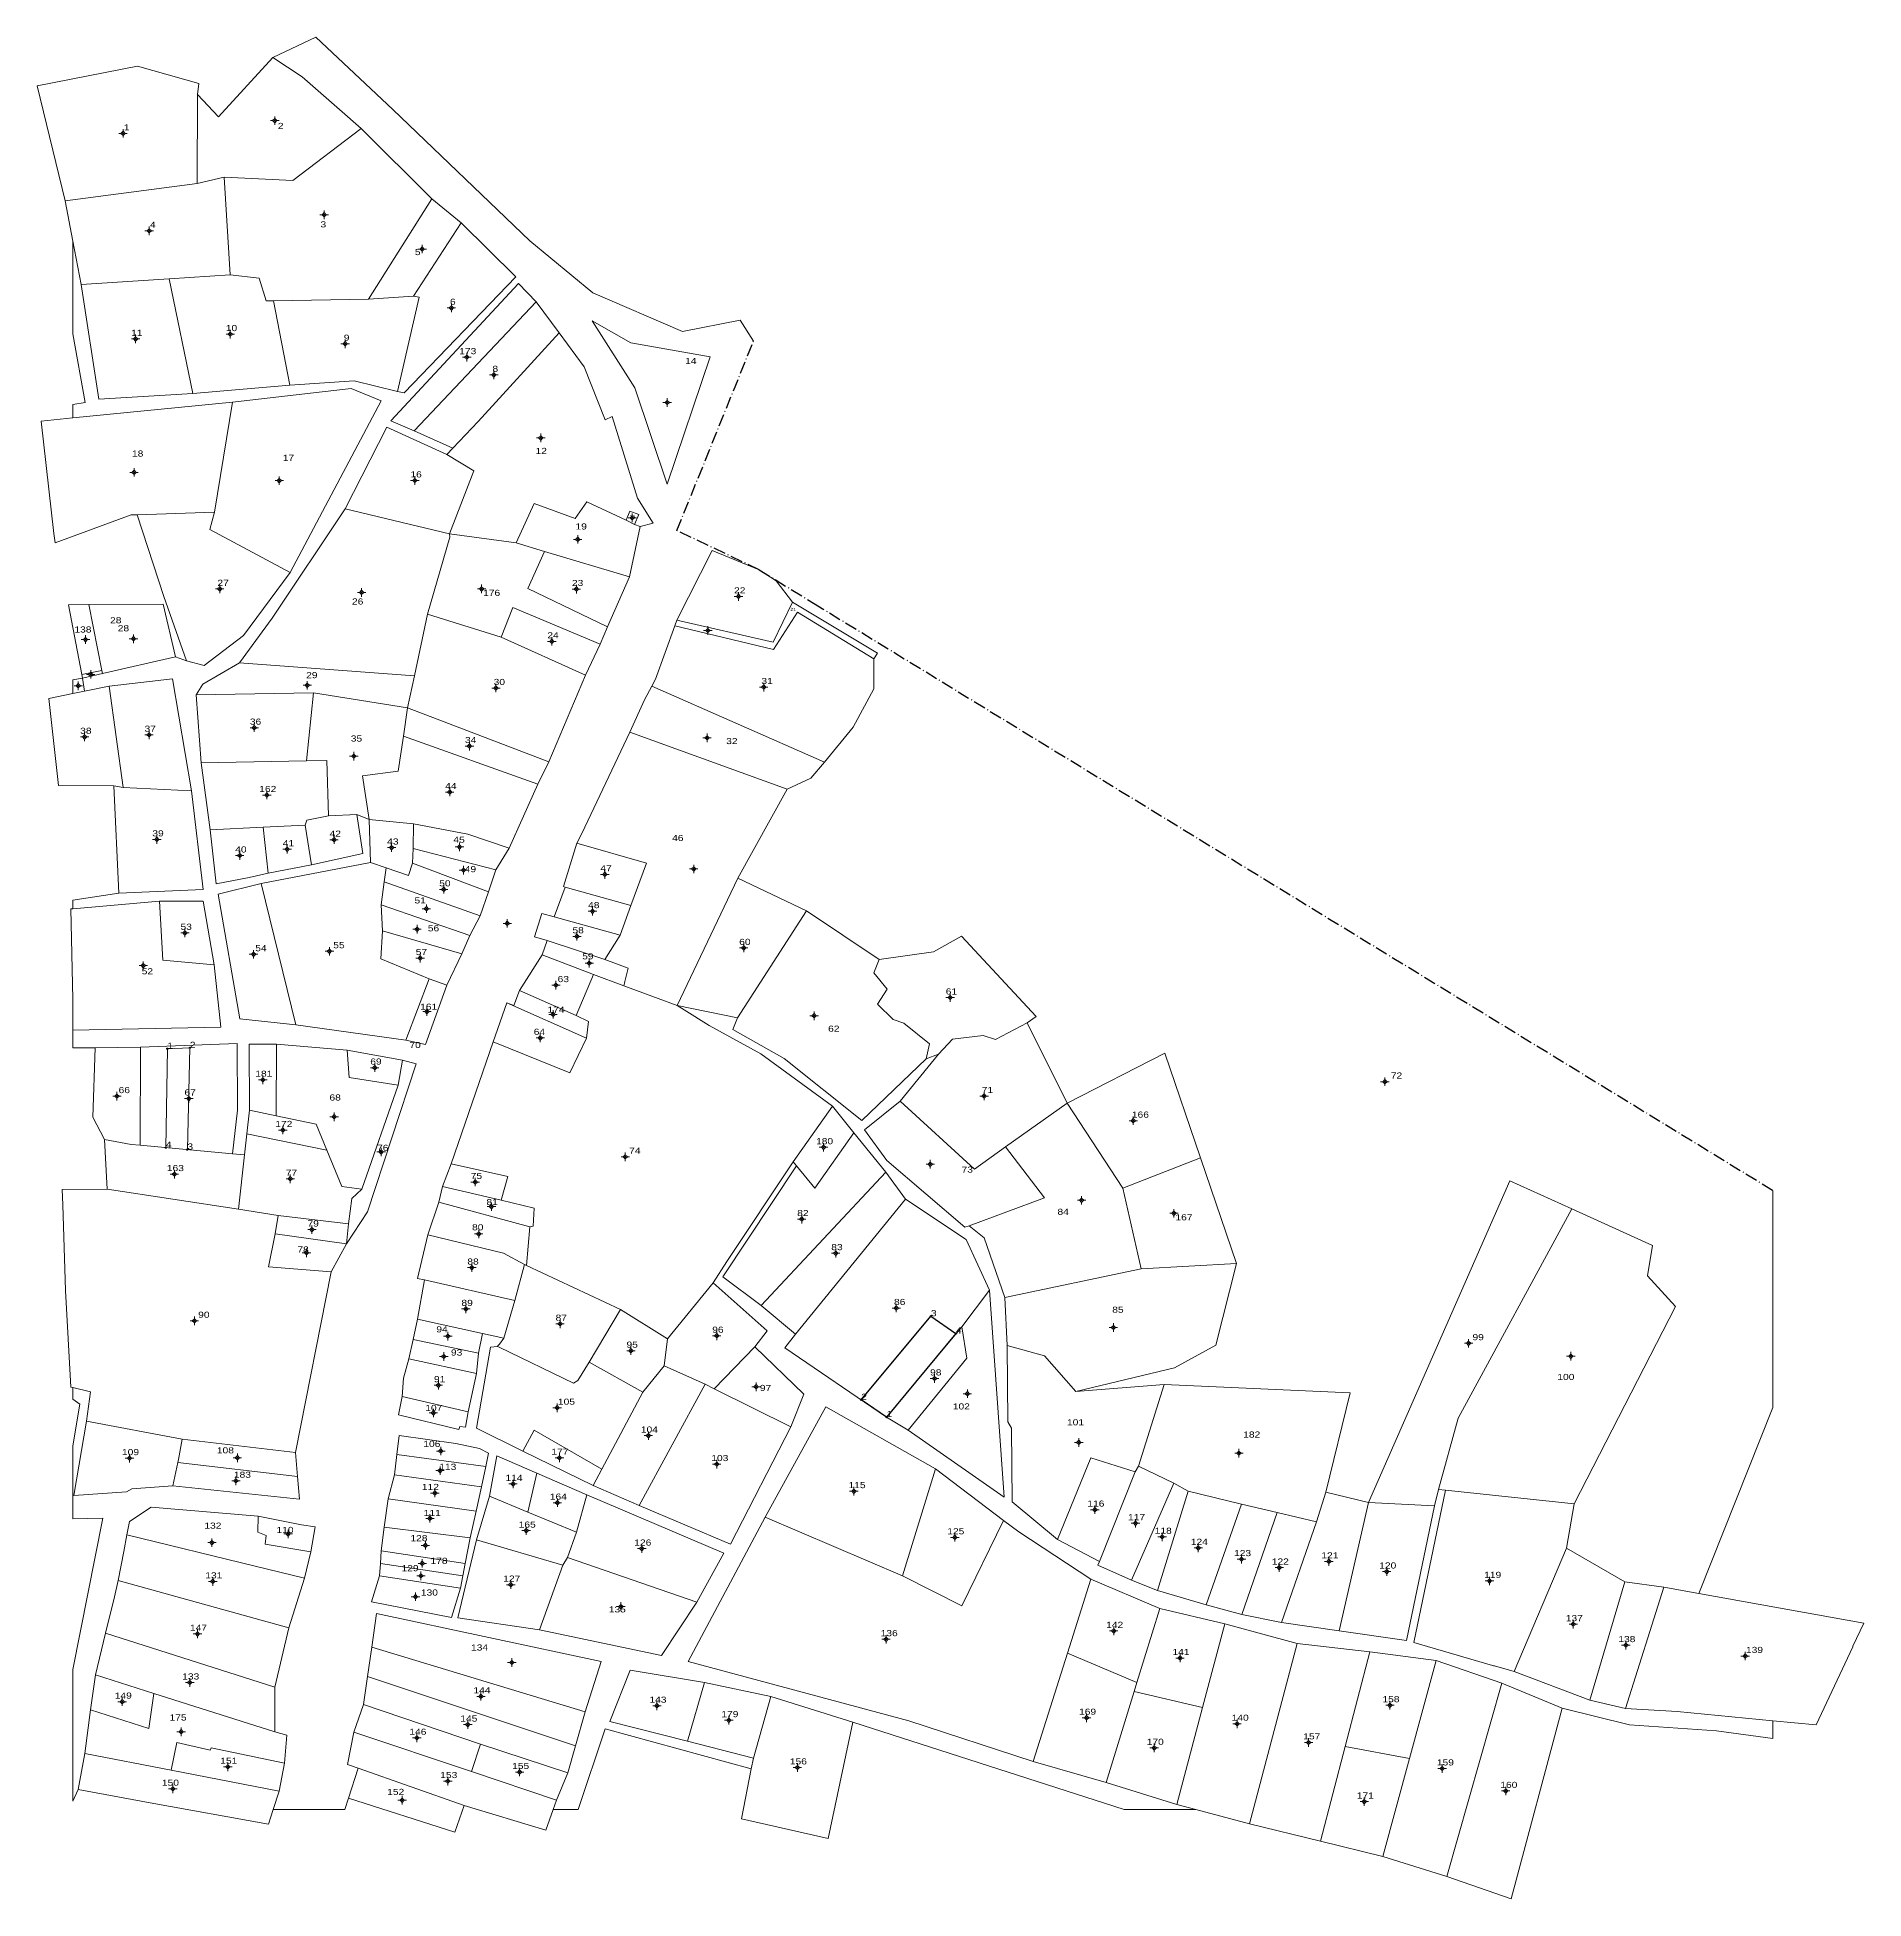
# Model space of a CAD drawing. Header units: metres. Extents: x 365490 to 366027, y 1839974 to 1840521.
import ezdxf

# ---------------------------------------------------------------- set-up
doc = ezdxf.new("R2010")
doc.units = ezdxf.units.M
doc.header["$LTSCALE"] = 0.72
doc.header["$PDMODE"] = 32
doc.header["$PDSIZE"] = 0.36
doc.linetypes.add('DOT_DASHED', pattern=[7.7, 5, -1.2, 0.3, -1.2])
for name, color, linetype, lineweight in [('10', 7, 'Continuous', 13), ('11', 7, 'Continuous', 13), ('9', 7, 'Continuous', 25)]:
    doc.layers.add(name, color=color, linetype=linetype, lineweight=lineweight)
for name, color, linetype in [('12', 7, 'Continuous'), ('15', 7, 'Continuous'), ('7', 7, 'Continuous')]:
    doc.layers.add(name, color=color, linetype=linetype)

msp = doc.modelspace()

# ---------------------------------------------------------------- texts
at = {"layer": '12', "width": 1.25}
for s, p in [('1', (365527.78, 1840223.74)), ('2', (365534.38, 1840223.99)), ('4', (365527.33, 1840194.64)), ('3', (365533.68, 1840194.09)), ('3', (365752.34, 1840145.07)), ('4', (365759.71, 1840139.98)), ('2', (365731.85, 1840120.49)), ('1', (365739.32, 1840115.4)), ('1', (365739.32, 1840115.4))]:
    msp.add_text(s, height=1.8, dxfattribs=at).set_placement(p)
at = {"layer": '15', "width": 1.25}
for s, height, p in [('1', 1.8, (365514.97, 1840493.86)), ('2', 1.8, (365560.27, 1840494.27)), ('4', 1.8, (365522.66, 1840465.2)), ('3', 1.8, (365572.81, 1840465.32)), ('5', 1.8, (365600.58, 1840457.17)), ('6', 1.8, (365610.9, 1840442.55)), ('11', 1.8, (365517.13, 1840433.42)), ('10', 1.8, (365544.97, 1840434.82)), ('9', 1.8, (365579.66, 1840432)), ('173', 1.8, (365613.63, 1840428.04)), ('8', 1.8, (365623.39, 1840422.83)), ('14', 1.8, (365680.08, 1840425.16)), ('18', 1.8, (365517.38, 1840397.91)), ('17', 1.8, (365561.72, 1840396.66)), ('12', 1.8, (365636.06, 1840398.68)), ('16', 1.8, (365599.26, 1840391.78)), ('20', 0.9, (365663.71, 1840379.75)), ('19', 1.8, (365647.82, 1840376.47)), ('27', 1.8, (365542.5, 1840359.87)), ('176', 1.8, (365620.65, 1840356.94)), ('23', 1.8, (365646.76, 1840359.84)), ('22', 1.8, (365694.45, 1840357.68)), ('26', 1.8, (365582.08, 1840354.4)), ('21', 0.9, (365711.02, 1840352.52)), ('138', 1.8, (365500.44, 1840346.16)), ('28', 1.8, (365510.94, 1840348.87)), ('28', 1.8, (365513.19, 1840346.53)), ('24', 1.8, (365639.54, 1840344.46)), ('29', 1.8, (365568.6, 1840332.74)), ('30', 1.8, (365623.74, 1840330.73)), ('31', 1.8, (365702.49, 1840331.01)), ('36', 1.8, (365552.05, 1840319.06)), ('38', 1.8, (365502.14, 1840316.37)), ('37', 1.8, (365521.07, 1840316.97)), ('35', 1.8, (365581.73, 1840314.09)), ('34', 1.8, (365615.31, 1840313.65)), ('32', 1.8, (365692.13, 1840313.35)), ('162', 1.8, (365554.81, 1840299.25)), ('44', 1.8, (365609.51, 1840300.15)), ('39', 1.8, (365523.36, 1840286.2)), ('42', 1.8, (365575.49, 1840286.11)), ('40', 1.8, (365547.73, 1840281.46)), ('41', 1.8, (365561.72, 1840283.31)), ('43', 1.8, (365592.43, 1840283.8)), ('45', 1.8, (365611.9, 1840284.34)), ('46', 1.8, (365676.24, 1840284.83)), ('49', 1.8, (365615.24, 1840275.68)), ('47', 1.8, (365655.13, 1840275.92)), ('50', 1.8, (365607.73, 1840271.5)), ('51', 1.8, (365600.47, 1840266.48)), ('48', 1.8, (365651.52, 1840265.1)), ('53', 1.8, (365531.65, 1840258.72)), ('56', 1.8, (365604.39, 1840258.29)), ('58', 1.8, (365646.92, 1840257.7)), ('54', 1.8, (365553.63, 1840252.42)), ('55', 1.8, (365576.57, 1840253.3)), ('60', 1.8, (365695.96, 1840254.28)), ('57', 1.8, (365600.83, 1840251.29)), ('59', 1.8, (365649.79, 1840250.05)), ('52', 1.8, (365520.23, 1840245.64)), ('63', 1.8, (365642.56, 1840243.34)), ('61', 1.8, (365756.7, 1840239.7)), ('161', 1.8, (365602.13, 1840235.2)), ('174', 1.8, (365639.56, 1840234.32)), ('64', 1.8, (365635.53, 1840227.83)), ('62', 1.8, (365722.12, 1840228.74)), ('70', 1.8, (365598.98, 1840223.96)), ('181', 1.8, (365553.64, 1840215.5)), ('69', 1.8, (365587.46, 1840219.08)), ('72', 1.8, (365887.61, 1840214.96)), ('66', 1.8, (365513.44, 1840210.69)), ('67', 1.8, (365532.8, 1840209.99)), ('68', 1.8, (365575.46, 1840208.51)), ('71', 1.8, (365767.31, 1840210.73)), ('166', 1.8, (365811.46, 1840203.48)), ('172', 1.8, (365559.53, 1840200.73)), ('76', 1.8, (365589.45, 1840193.71)), ('74', 1.8, (365663.58, 1840192.85)), ('180', 1.8, (365718.57, 1840195.66)), ('163', 1.8, (365527.63, 1840187.75)), ('77', 1.8, (365562.62, 1840186.4)), ('73', 1.8, (365761.37, 1840187.3)), ('75', 1.8, (365617, 1840185.44)), ('81', 1.8, (365621.62, 1840177.75)), ('79', 1.8, (365568.98, 1840171.43)), ('80', 1.8, (365617.4, 1840170.33)), ('82', 1.8, (365713.02, 1840174.53)), ('84', 1.8, (365789.57, 1840174.88)), ('167', 1.8, (365824.26, 1840173.28)), ('83', 1.8, (365723.04, 1840164.5)), ('78', 1.8, (365566.01, 1840163.8)), ('88', 1.8, (365616.01, 1840160.25)), ('89', 1.8, (365614.27, 1840148.09)), ('86', 1.8, (365741.49, 1840148.37)), ('90', 1.8, (365536.84, 1840144.61)), ('87', 1.8, (365641.96, 1840143.74)), ('85', 1.8, (365805.68, 1840146.09)), ('94', 1.8, (365606.89, 1840140.32)), ('96', 1.8, (365688.03, 1840140.21)), ('99', 1.8, (365911.62, 1840138.02)), ('93', 1.8, (365611.19, 1840133.5)), ('95', 1.8, (365662.81, 1840135.82)), ('98', 1.8, (365752.1, 1840127.65)), ('100', 1.8, (365936.59, 1840126.31)), ('91', 1.8, (365606.19, 1840125.67)), ('97', 1.8, (365702.05, 1840123.08)), ('107', 1.8, (365603.64, 1840117.2)), ('105', 1.8, (365642.65, 1840119.04)), ('102', 1.8, (365758.79, 1840117.64)), ('104', 1.8, (365667.04, 1840110.84)), ('101', 1.8, (365792.37, 1840112.98)), ('109', 1.8, (365514.43, 1840104.21)), ('108', 1.8, (365542.34, 1840104.73)), ('106', 1.8, (365603.06, 1840106.63)), ('177', 1.8, (365640.71, 1840104.32)), ('182', 1.8, (365844.2, 1840109.37)), ('113', 1.8, (365607.75, 1840099.89)), ('103', 1.8, (365687.76, 1840102.46)), ('183', 1.8, (365547.35, 1840097.55)), ('112', 1.8, (365602.63, 1840093.96)), ('114', 1.8, (365627.23, 1840096.64)), ('115', 1.8, (365728.12, 1840094.5)), ('164', 1.8, (365640.27, 1840091.12)), ('116', 1.8, (365798.36, 1840089.07)), ('132', 1.8, (365538.67, 1840082.58)), ('111', 1.8, (365603.17, 1840086.31)), ('165', 1.8, (365631.1, 1840082.89)), ('117', 1.8, (365810.32, 1840085.07)), ('110', 1.8, (365559.88, 1840081.32)), ('128', 1.8, (365599.27, 1840078.91)), ('126', 1.8, (365665.1, 1840077.61)), ('125', 1.8, (365757.16, 1840080.93)), ('118', 1.8, (365818.16, 1840081.07)), ('124', 1.8, (365828.78, 1840077.82)), ('178', 1.8, (365605.17, 1840072.24)), ('123', 1.8, (365841.5, 1840074.51)), ('122', 1.8, (365852.61, 1840072.02)), ('121', 1.8, (365867.18, 1840073.83)), ('131', 1.8, (365538.93, 1840067.95)), ('129', 1.8, (365596.66, 1840070.07)), ('127', 1.8, (365626.57, 1840067)), ('120', 1.8, (365884.2, 1840070.86)), ('119', 1.8, (365915.07, 1840068.1)), ('130', 1.8, (365602.34, 1840062.91)), ('135', 1.8, (365657.61, 1840057.95)), ('137', 1.8, (365939.07, 1840055.38)), ('147', 1.8, (365534.42, 1840052.54)), ('136', 1.8, (365737.56, 1840050.96)), ('142', 1.8, (365803.89, 1840053.41)), ('134', 1.8, (365617.09, 1840046.74)), ('141', 1.8, (365823.39, 1840045.43)), ('138', 1.8, (365954.52, 1840049.21)), ('139', 1.8, (365992.06, 1840046.02)), ('133', 1.8, (365532.15, 1840038.22)), ('144', 1.8, (365617.8, 1840034.16)), ('149', 1.8, (365512.3, 1840032.59)), ('143', 1.8, (365669.56, 1840031.39)), ('169', 1.8, (365795.91, 1840027.86)), ('158', 1.8, (365885.15, 1840031.54)), ('175', 1.8, (365528.42, 1840026.15)), ('145', 1.8, (365613.93, 1840025.84)), ('179', 1.8, (365690.71, 1840027.14)), ('140', 1.8, (365840.81, 1840026.09)), ('146', 1.8, (365598.95, 1840021.95)), ('170', 1.8, (365815.82, 1840019)), ('157', 1.8, (365861.86, 1840020.6)), ('151', 1.8, (365543.34, 1840013.43)), ('155', 1.8, (365629.18, 1840011.89)), ('156', 1.8, (365710.86, 1840013.24)), ('159', 1.8, (365901.15, 1840012.94)), ('150', 1.8, (365526.17, 1840006.97)), ('153', 1.8, (365608.04, 1840009.22)), ('160', 1.8, (365919.81, 1840006.33)), ('152', 1.8, (365592.43, 1840004.26)), ('171', 1.8, (365877.6, 1840003.2))]:
    msp.add_text(s, height=height, dxfattribs=at).set_placement(p)

# ---------------------------------------------------------------- hatches: boundary and pattern name
at = {"layer": '11'}
for points in [[(365559.5198, 1840496.74, 1), (365559.2197, 1840496.74, 1)], [(365514.8998, 1840492.97, 1), (365514.5997, 1840492.97, 1)], [(365574.0498, 1840469.04, 1), (365573.7498, 1840469.04, 1)], [(365522.5898, 1840464.31, 1), (365522.2897, 1840464.31, 1)], [(365602.8698, 1840458.96, 1), (365602.5698, 1840458.96, 1)], [(365611.4698, 1840441.66, 1), (365611.1698, 1840441.66, 1)], [(365518.5898, 1840432.53, 1), (365518.2897, 1840432.53, 1)], [(365546.4398, 1840433.92, 1), (365546.1397, 1840433.92, 1)], [(365580.2298, 1840431.1, 1), (365579.9298, 1840431.1, 1)], [(365615.9898, 1840427.15, 1), (365615.6898, 1840427.15, 1)], [(365623.9498, 1840421.94, 1), (365623.6497, 1840421.94, 1)], [(365674.9498, 1840413.81, 1), (365674.6497, 1840413.81, 1)], [(365637.7498, 1840403.41, 1), (365637.4497, 1840403.41, 1)], [(365518.1298, 1840393.26, 1), (365517.8297, 1840393.26, 1)], [(365560.8498, 1840390.84, 1), (365560.5498, 1840390.84, 1)], [(365600.7198, 1840390.88, 1), (365600.4198, 1840390.88, 1)], [(365664.6598, 1840379.9, 1), (365664.3598, 1840379.9, 1)], [(365648.6198, 1840373.57, 1), (365648.3198, 1840373.57, 1)], [(365543.3298, 1840358.98, 1), (365543.0297, 1840358.98, 1)], [(365585.0598, 1840357.96, 1), (365584.7598, 1840357.96, 1)], [(365620.3498, 1840359, 1), (365620.0498, 1840359, 1)], [(365648.2198, 1840358.94, 1), (365647.9198, 1840358.94, 1)], [(365695.9098, 1840356.78, 1), (365695.6098, 1840356.78, 1)], [(365686.8898, 1840346.76, 1), (365686.5897, 1840346.76, 1)], [(365503.8498, 1840344.1, 1), (365503.5498, 1840344.1, 1)], [(365517.9598, 1840344.33, 1), (365517.6597, 1840344.33, 1)], [(365641.0098, 1840343.56, 1), (365640.7097, 1840343.56, 1)], [(365501.7298, 1840330.5, 1), (365501.4298, 1840330.5, 1)], [(365505.3898, 1840333.87, 1), (365505.0897, 1840333.87, 1)], [(365569.0798, 1840330.64, 1), (365568.7797, 1840330.64, 1)], [(365624.5698, 1840329.83, 1), (365624.2697, 1840329.83, 1)], [(365703.3198, 1840330.12, 1), (365703.0197, 1840330.12, 1)], [(365503.5998, 1840315.48, 1), (365503.2998, 1840315.48, 1)], [(365522.5398, 1840316.08, 1), (365522.2398, 1840316.08, 1)], [(365553.5098, 1840318.16, 1), (365553.2097, 1840318.16, 1)], [(365686.6498, 1840315.21, 1), (365686.3497, 1840315.21, 1)], [(365582.7598, 1840309.8, 1), (365582.4597, 1840309.8, 1)], [(365616.7698, 1840312.76, 1), (365616.4697, 1840312.76, 1)], [(365557.1798, 1840298.36, 1), (365556.8798, 1840298.36, 1)], [(365610.9798, 1840299.26, 1), (365610.6798, 1840299.26, 1)], [(365524.8298, 1840285.31, 1), (365524.5297, 1840285.31, 1)], [(365563.1798, 1840282.42, 1), (365562.8798, 1840282.42, 1)], [(365576.9498, 1840285.22, 1), (365576.6497, 1840285.22, 1)], [(365593.8898, 1840282.91, 1), (365593.5897, 1840282.91, 1)], [(365613.8498, 1840283.12, 1), (365613.5498, 1840283.12, 1)], [(365549.1998, 1840280.57, 1), (365548.8997, 1840280.57, 1)], [(365615.0398, 1840276.27, 1), (365614.7398, 1840276.27, 1)], [(365682.7398, 1840276.62, 1), (365682.4398, 1840276.62, 1)], [(365609.1998, 1840270.61, 1), (365608.8997, 1840270.61, 1)], [(365656.5898, 1840275.02, 1), (365656.2897, 1840275.02, 1)], [(365604.1098, 1840264.93, 1), (365603.8098, 1840264.93, 1)], [(365627.9198, 1840260.63, 1), (365627.6198, 1840260.63, 1)], [(365652.9798, 1840264.2, 1), (365652.6798, 1840264.2, 1)], [(365533.1098, 1840257.82, 1), (365532.8098, 1840257.82, 1)], [(365601.3598, 1840258.9, 1), (365601.0598, 1840258.9, 1)], [(365648.3898, 1840256.8, 1), (365648.0897, 1840256.8, 1)], [(365520.8498, 1840248.2, 1), (365520.5498, 1840248.2, 1)], [(365553.2898, 1840251.52, 1), (365552.9898, 1840251.52, 1)], [(365575.5998, 1840252.4, 1), (365575.2998, 1840252.4, 1)], [(365602.2998, 1840250.4, 1), (365601.9998, 1840250.4, 1)], [(365652.0298, 1840248.92, 1), (365651.7297, 1840248.92, 1)], [(365697.4298, 1840253.38, 1), (365697.1298, 1840253.38, 1)], [(365642.2198, 1840242.44, 1), (365641.9198, 1840242.44, 1)], [(365758.1598, 1840238.81, 1), (365757.8598, 1840238.81, 1)], [(365604.2898, 1840234.68, 1), (365603.9898, 1840234.68, 1)], [(365641.3698, 1840233.86, 1), (365641.0698, 1840233.86, 1)], [(365718.1498, 1840233.45, 1), (365717.8497, 1840233.45, 1)], [(365637.6198, 1840226.94, 1), (365637.3198, 1840226.94, 1)], [(365588.9198, 1840218.18, 1), (365588.6198, 1840218.18, 1)], [(365555.9998, 1840214.6, 1), (365555.6997, 1840214.6, 1)], [(365886.0198, 1840214.06, 1), (365885.7197, 1840214.06, 1)], [(365513.1098, 1840209.79, 1), (365512.8098, 1840209.79, 1)], [(365534.2598, 1840209.1, 1), (365533.9597, 1840209.1, 1)], [(365768.1398, 1840209.84, 1), (365767.8397, 1840209.84, 1)], [(365561.8998, 1840199.83, 1), (365561.5997, 1840199.83, 1)], [(365576.9998, 1840203.74, 1), (365576.6997, 1840203.74, 1)], [(365812.0198, 1840202.58, 1), (365811.7197, 1840202.58, 1)], [(365720.9298, 1840194.76, 1), (365720.6298, 1840194.76, 1)], [(365590.7898, 1840193.38, 1), (365590.4898, 1840193.38, 1)], [(365662.6098, 1840191.96, 1), (365662.3098, 1840191.96, 1)], [(365752.3098, 1840189.78, 1), (365752.0098, 1840189.78, 1)], [(365529.9898, 1840186.85, 1), (365529.6898, 1840186.85, 1)], [(365564.0798, 1840185.5, 1), (365563.7797, 1840185.5, 1)], [(365618.4698, 1840184.55, 1), (365618.1698, 1840184.55, 1)], [(365623.2498, 1840177.32, 1), (365622.9497, 1840177.32, 1)], [(365796.8198, 1840179.18, 1), (365796.5197, 1840179.18, 1)], [(365714.4898, 1840173.64, 1), (365714.1898, 1840173.64, 1)], [(365823.9798, 1840175.36, 1), (365823.6798, 1840175.36, 1)], [(365570.4498, 1840170.54, 1), (365570.1497, 1840170.54, 1)], [(365619.4898, 1840169.28, 1), (365619.1898, 1840169.28, 1)], [(365568.8498, 1840163.74, 1), (365568.5498, 1840163.74, 1)], [(365724.5098, 1840163.6, 1), (365724.2097, 1840163.6, 1)], [(365617.4798, 1840159.36, 1), (365617.1798, 1840159.36, 1)], [(365615.7298, 1840147.2, 1), (365615.4298, 1840147.2, 1)], [(365742.3198, 1840147.48, 1), (365742.0197, 1840147.48, 1)], [(365535.8698, 1840143.72, 1), (365535.5698, 1840143.72, 1)], [(365610.4398, 1840139.19, 1), (365610.1397, 1840139.19, 1)], [(365643.4298, 1840142.84, 1), (365643.1298, 1840142.84, 1)], [(365689.4898, 1840139.32, 1), (365689.1898, 1840139.32, 1)], [(365806.1598, 1840141.77, 1), (365805.8598, 1840141.77, 1)], [(365609.2298, 1840133.23, 1), (365608.9298, 1840133.23, 1)], [(365664.2798, 1840134.92, 1), (365663.9797, 1840134.92, 1)], [(365910.6498, 1840137.12, 1), (365910.3497, 1840137.12, 1)], [(365940.6998, 1840133.3, 1), (365940.3997, 1840133.3, 1)], [(365607.6498, 1840124.78, 1), (365607.3497, 1840124.78, 1)], [(365701.0898, 1840124.32, 1), (365700.7897, 1840124.32, 1)], [(365753.5698, 1840126.76, 1), (365753.2697, 1840126.76, 1)], [(365763.2198, 1840122.28, 1), (365762.9198, 1840122.28, 1)], [(365642.5798, 1840118.14, 1), (365642.2797, 1840118.14, 1)], [(365606.1698, 1840116.62, 1), (365605.8698, 1840116.62, 1)], [(365669.4098, 1840109.95, 1), (365669.1098, 1840109.95, 1)], [(365795.9798, 1840107.94, 1), (365795.6798, 1840107.94, 1)], [(365516.7898, 1840103.32, 1), (365516.4898, 1840103.32, 1)], [(365548.5298, 1840103.44, 1), (365548.2297, 1840103.44, 1)], [(365608.3398, 1840105.42, 1), (365608.0397, 1840105.42, 1)], [(365643.2398, 1840103.42, 1), (365642.9398, 1840103.42, 1)], [(365689.4898, 1840101.57, 1), (365689.1898, 1840101.57, 1)], [(365843.1098, 1840104.8, 1), (365842.8098, 1840104.8, 1)], [(365548.1098, 1840096.66, 1), (365547.8098, 1840096.66, 1)], [(365608.1198, 1840099.65, 1), (365607.8198, 1840099.65, 1)], [(365629.5998, 1840095.74, 1), (365629.2998, 1840095.74, 1)], [(365606.6198, 1840093.06, 1), (365606.3198, 1840093.06, 1)], [(365642.6298, 1840090.23, 1), (365642.3297, 1840090.23, 1)], [(365729.8498, 1840093.6, 1), (365729.5498, 1840093.6, 1)], [(365605.1698, 1840085.62, 1), (365604.8698, 1840085.62, 1)], [(365800.7298, 1840088.17, 1), (365800.4298, 1840088.17, 1)], [(365812.6798, 1840084.17, 1), (365812.3798, 1840084.17, 1)], [(365541.0398, 1840078.48, 1), (365540.7398, 1840078.48, 1)], [(365563.4398, 1840081.02, 1), (365563.1397, 1840081.02, 1)], [(365633.4698, 1840082, 1), (365633.1698, 1840082, 1)], [(365759.5198, 1840080.03, 1), (365759.2197, 1840080.03, 1)], [(365820.5198, 1840080.17, 1), (365820.2197, 1840080.17, 1)], [(365603.8098, 1840077.67, 1), (365603.5098, 1840077.67, 1)], [(365667.4698, 1840076.72, 1), (365667.1698, 1840076.72, 1)], [(365831.1498, 1840076.92, 1), (365830.8497, 1840076.92, 1)], [(365843.8598, 1840073.62, 1), (365843.5598, 1840073.62, 1)], [(365602.5098, 1840068.72, 1), (365602.2097, 1840068.72, 1)], [(365602.8998, 1840072.38, 1), (365602.5997, 1840072.38, 1)], [(365854.9698, 1840071.12, 1), (365854.6698, 1840071.12, 1)], [(365869.5498, 1840072.94, 1), (365869.2498, 1840072.94, 1)], [(365886.5598, 1840069.96, 1), (365886.2598, 1840069.96, 1)], [(365541.2898, 1840067.06, 1), (365540.9898, 1840067.06, 1)], [(365600.9198, 1840062.58, 1), (365600.6198, 1840062.58, 1)], [(365628.9298, 1840066.1, 1), (365628.6298, 1840066.1, 1)], [(365916.7998, 1840067.2, 1), (365916.4998, 1840067.2, 1)], [(365661.3098, 1840059.68, 1), (365661.0098, 1840059.68, 1)], [(365536.7898, 1840051.64, 1), (365536.4898, 1840051.64, 1)], [(365806.2598, 1840052.51, 1), (365805.9597, 1840052.51, 1)], [(365941.4298, 1840054.49, 1), (365941.1298, 1840054.49, 1)], [(365739.2898, 1840050.06, 1), (365738.9898, 1840050.06, 1)], [(365956.8898, 1840048.31, 1), (365956.5897, 1840048.31, 1)], [(365629.2598, 1840043.22, 1), (365628.9597, 1840043.22, 1)], [(365825.7598, 1840044.54, 1), (365825.4597, 1840044.54, 1)], [(365991.9998, 1840045.12, 1), (365991.6997, 1840045.12, 1)], [(365534.5198, 1840037.33, 1), (365534.2197, 1840037.33, 1)], [(365514.6598, 1840031.69, 1), (365514.3598, 1840031.69, 1)], [(365620.1698, 1840033.26, 1), (365619.8698, 1840033.26, 1)], [(365671.9198, 1840030.5, 1), (365671.6198, 1840030.5, 1)], [(365887.5098, 1840030.64, 1), (365887.2097, 1840030.64, 1)], [(365616.2898, 1840024.94, 1), (365615.9898, 1840024.94, 1)], [(365693.0698, 1840026.24, 1), (365692.7697, 1840026.24, 1)], [(365798.2798, 1840026.97, 1), (365797.9797, 1840026.97, 1)], [(365842.5398, 1840025.19, 1), (365842.2398, 1840025.19, 1)], [(365531.9998, 1840022.84, 1), (365531.6997, 1840022.84, 1)], [(365601.3098, 1840021.06, 1), (365601.0098, 1840021.06, 1)], [(365863.5898, 1840019.7, 1), (365863.2897, 1840019.7, 1)], [(365818.1798, 1840018.1, 1), (365817.8798, 1840018.1, 1)], [(365545.6998, 1840012.54, 1), (365545.3997, 1840012.54, 1)], [(365610.4098, 1840008.33, 1), (365610.1098, 1840008.33, 1)], [(365631.5398, 1840011, 1), (365631.2398, 1840011, 1)], [(365713.2298, 1840012.35, 1), (365712.9298, 1840012.35, 1)], [(365902.8798, 1840012.04, 1), (365902.5797, 1840012.04, 1)], [(365529.5398, 1840006.07, 1), (365529.2398, 1840006.07, 1)], [(365596.9898, 1840002.72, 1), (365596.6898, 1840002.72, 1)], [(365879.9698, 1840002.3, 1), (365879.6698, 1840002.3, 1)], [(365921.5398, 1840005.44, 1), (365921.2398, 1840005.44, 1)]]:
    msp.add_hatch(color=256, dxfattribs=at).paths.add_polyline_path(points)

# ---------------------------------------------------------------- linework, layer by layer
at = {"layer": '10'}
for p, q in [((365558.76, 1840515.27), (365571.43, 1840521.26)), ((365542.85, 1840497.89), (365558.76, 1840515.27)), ((365567.4, 1840509.64), (365558.76, 1840515.27)), ((365489.51, 1840506.93), (365497.71, 1840473.15)), ((365536.66, 1840504.45), (365537.06, 1840507.69)), ((365536.66, 1840504.45), (365536.53, 1840478.21)), ((365542.85, 1840497.89), (365536.66, 1840504.45)), ((365584.82, 1840494.37), (365605.58, 1840473.72)), ((365536.53, 1840478.21), (365544.48, 1840480.13)), ((365544.48, 1840480.13), (365546.27, 1840451.41)), ((365497.71, 1840473.15), (365536.53, 1840478.21)), ((365497.71, 1840473.15), (365500, 1840461.31)), ((365586.97, 1840444.19), (365605.58, 1840473.72)), ((365605.58, 1840473.72), (365614.19, 1840466.69)), ((365600.15, 1840445.11), (365614.19, 1840466.69)), ((365500, 1840461.31), (365502.48, 1840448.49)), ((365528.31, 1840450.21), (365546.27, 1840451.41)), ((365502.48, 1840448.49), (365528.31, 1840450.21)), ((365586.97, 1840444.19), (365558.97, 1840443.7)), ((365600.15, 1840445.11), (365586.97, 1840444.19)), ((365600.36, 1840405.45), (365636.22, 1840443.45)), ((365636.22, 1840443.45), (365642.99, 1840434.32)), ((365642.99, 1840434.32), (365650.39, 1840424.34)), ((365563.84, 1840418.97), (365535.29, 1840416.44)), ((365582.76, 1840420.18), (365595.48, 1840417.1)), ((365500, 1840409.27), (365546.9, 1840413.94)), ((365546.9, 1840413.94), (365541.67, 1840381.53)), ((365595.48, 1840417.1), (365597.42, 1840416.63)), ((365490.68, 1840408.34), (365500, 1840409.27)), ((365494.43, 1840375.27), (365490.68, 1840408.34)), ((365593.5, 1840408.48), (365600.36, 1840405.45)), ((365600.36, 1840405.45), (365611.76, 1840400.42)), ((365609.95, 1840398.51), (365611.76, 1840400.42)), ((365518.9, 1840380.83), (365541.67, 1840381.53)), ((365494.43, 1840375.27), (365494.76, 1840372.57)), ((365630.4, 1840372.5), (365610.75, 1840375.24)), ((365665.18, 1840377.96), (365662.74, 1840379.2)), ((365630.4, 1840372.5), (365638.75, 1840370)), ((365638.75, 1840370), (365663.66, 1840362.56)), ((365657.27, 1840347.89), (365663.66, 1840362.56)), ((365498.73, 1840354.35), (365504.73, 1840354.39)), ((365498.73, 1840354.35), (365502.62, 1840333.81)), ((365504.73, 1840354.39), (365526.52, 1840354.53)), ((365504.73, 1840354.39), (365508.5, 1840334.95)), ((365526.52, 1840354.53), (365530.2, 1840339.01)), ((365600.43, 1840333.42), (365604.29, 1840351.56)), ((365604.29, 1840351.56), (365625.91, 1840344.76)), ((365655.04, 1840342.76), (365657.27, 1840347.89)), ((365677, 1840348.11), (365677.6, 1840349.77)), ((365650.8, 1840333.58), (365625.91, 1840344.76)), ((365655.04, 1840342.76), (365650.8, 1840333.58)), ((365530.2, 1840339.01), (365533.39, 1840337.88)), ((365548.96, 1840337.27), (365600.43, 1840333.42)), ((365502.62, 1840333.81), (365508.5, 1840334.95)), ((365502.81, 1840332.79), (365503.41, 1840328.9)), ((365598.36, 1840324), (365600.43, 1840333.42)), ((365492.88, 1840326.8), (365500, 1840328.22)), ((365500, 1840328.22), (365503.41, 1840328.9)), ((365503.41, 1840328.9), (365510.68, 1840330.36)), ((365537.74, 1840307.87), (365536.29, 1840327.8)), ((365568.72, 1840308.45), (365570.81, 1840328.45)), ((365570.81, 1840328.45), (365598.36, 1840324)), ((365721.08, 1840308.06), (365670.23, 1840330.36)), ((365597.27, 1840315.72), (365598.36, 1840324)), ((365636.75, 1840301.52), (365597.27, 1840315.72)), ((365710.06, 1840300.06), (365663.76, 1840316.83)), ((365568.72, 1840308.45), (365574.72, 1840308.56)), ((365575.21, 1840292.25), (365574.72, 1840308.56)), ((365537.74, 1840307.87), (365568.72, 1840308.45)), ((365639.93, 1840308.1), (365636.75, 1840301.52)), ((365514.83, 1840300.59), (365534.89, 1840299.57)), ((365636.75, 1840301.52), (365628.3, 1840282.79)), ((365710.06, 1840300.06), (365695.6, 1840273.9)), ((365540.42, 1840288.15), (365555.92, 1840288.9)), ((365555.92, 1840288.9), (365568.27, 1840289.49)), ((365555.92, 1840288.9), (365557.46, 1840275.34)), ((365587.16, 1840291.15), (365587.56, 1840278.52)), ((365600.06, 1840282.66), (365600.18, 1840289.91)), ((365599.92, 1840278.34), (365600.06, 1840282.66)), ((365600.06, 1840282.66), (365624.4, 1840276.32)), ((365587.56, 1840278.52), (365555.34, 1840272.3)), ((365592.12, 1840276.95), (365591.55, 1840272.79)), ((365599.92, 1840278.34), (365598.74, 1840274.67)), ((365555.34, 1840272.3), (365565.56, 1840230.74)), ((365591.55, 1840272.79), (365590.64, 1840266.09)), ((365591.55, 1840272.79), (365619.76, 1840262.88)), ((365664.09, 1840265.87), (365644.78, 1840271.27)), ((365692.55, 1840267.51), (365695.6, 1840273.9)), ((365715.78, 1840264.29), (365695.6, 1840273.9)), ((365500, 1840264.9), (365525.47, 1840267.18)), ((365590.64, 1840266.09), (365616.71, 1840257.07)), ((365591.02, 1840258.38), (365590.64, 1840266.09)), ((365622.27, 1840269.88), (365619.76, 1840262.88)), ((365664.09, 1840265.87), (365660.92, 1840257.14)), ((365677.71, 1840236.42), (365692.55, 1840267.51)), ((365619.76, 1840262.88), (365616.71, 1840257.07)), ((365695.51, 1840232.87), (365715.78, 1840264.29)), ((365715.78, 1840264.29), (365737.13, 1840250.02)), ((365591.02, 1840258.38), (365614.36, 1840251.7)), ((365616.71, 1840257.07), (365614.36, 1840251.7)), ((365639.46, 1840255.56), (365638.04, 1840251.38)), ((365656.43, 1840250.04), (365639.46, 1840255.56)), ((365660.92, 1840257.14), (365656.43, 1840250.04)), ((365653.13, 1840245.54), (365638.04, 1840251.38)), ((365663.26, 1840247.45), (365656.43, 1840250.04)), ((365604.77, 1840244.31), (365609.96, 1840242.41)), ((365662.06, 1840242.29), (365653.13, 1840245.54)), ((365647.97, 1840233.51), (365631.31, 1840240.83)), ((365677.71, 1840236.42), (365662.06, 1840242.29)), ((365627.61, 1840237.24), (365623.59, 1840225.82)), ((365651.07, 1840226.89), (365627.61, 1840237.24)), ((365677.71, 1840236.42), (365695.51, 1840232.87)), ((365677.71, 1840236.42), (365679.76, 1840235.16)), ((365679.76, 1840235.16), (365687.16, 1840230.59)), ((365565.56, 1840230.74), (365597.9, 1840226.28)), ((365500, 1840224.01), (365506.56, 1840224.01)), ((365519.88, 1840224.21), (365519.74, 1840195.37)), ((365519.88, 1840224.21), (365548.36, 1840225.32)), ((365527.78, 1840223.74), (365527.33, 1840194.64)), ((365527.78, 1840223.74), (365534.38, 1840223.99)), ((365534.38, 1840223.99), (365533.68, 1840194.09)), ((365559.86, 1840225.05), (365559.76, 1840204.06)), ((365580.68, 1840223.31), (365559.86, 1840225.05)), ((365596.89, 1840220.37), (365580.68, 1840223.31)), ((365611.3, 1840189.91), (365623.59, 1840225.82)), ((365750.95, 1840220.74), (365754.62, 1840222.16)), ((365792.46, 1840207.77), (365821.12, 1840222.42)), ((365821.12, 1840222.42), (365831.61, 1840191.7)), ((365596.89, 1840220.37), (365595.67, 1840213.06)), ((365595.67, 1840213.06), (365585.01, 1840182.43)), ((365774.33, 1840194.86), (365792.46, 1840207.77)), ((365559.76, 1840204.06), (365571.5, 1840201.58)), ((365729.68, 1840199.06), (365718.18, 1840182.7)), ((365509.29, 1840197.1), (365510.11, 1840182.49)), ((365551.15, 1840198.76), (365574.68, 1840193.94)), ((365765.21, 1840188.36), (365774.33, 1840194.86)), ((365550.46, 1840192.55), (365548.67, 1840176.6)), ((365608.71, 1840183.23), (365611.3, 1840189.91)), ((365712.83, 1840189.3), (365691.13, 1840156.61)), ((365808.82, 1840182.75), (365831.61, 1840191.7)), ((365831.61, 1840191.7), (365842.22, 1840160.6)), ((365579.13, 1840183.26), (365585.01, 1840182.43)), ((365625.92, 1840179.19), (365608.71, 1840183.23)), ((365739.13, 1840187.4), (365702.45, 1840148.21)), ((365744.83, 1840179.55), (365739.13, 1840187.4)), ((365922.65, 1840184.94), (365881.06, 1840090.28)), ((365744.83, 1840179.55), (365712.5, 1840139.81)), ((366000, 1840118.2), (366000, 1840182.09)), ((365560.36, 1840174.69), (365548.67, 1840176.6)), ((365560.36, 1840174.69), (365559.53, 1840169.32)), ((365581.05, 1840172.24), (365560.36, 1840174.69)), ((365580.47, 1840166.38), (365581.05, 1840172.24)), ((365580.47, 1840166.38), (365559.53, 1840169.32)), ((365575.92, 1840158.15), (365580.47, 1840166.38)), ((365565.48, 1840104.95), (365575.92, 1840158.15)), ((365603.38, 1840155.78), (365601.36, 1840144.21)), ((365630.02, 1840149.71), (365603.38, 1840155.78)), ((365630.02, 1840149.71), (365632.79, 1840160.3)), ((365691.13, 1840156.61), (365702.45, 1840148.21)), ((365814.15, 1840159.01), (365774.11, 1840150.59)), ((365674.84, 1840138.38), (365688.26, 1840154.88)), ((365761.44, 1840141.94), (365769.56, 1840152.72)), ((365774.79, 1840136.44), (365774.11, 1840150.59)), ((365626.76, 1840138.61), (365630.02, 1840149.71)), ((365661.09, 1840147.09), (365651.81, 1840131.57)), ((365702.45, 1840148.21), (365712.5, 1840139.81)), ((365601.36, 1840144.21), (365600.05, 1840138.24)), ((365601.36, 1840144.21), (365620.49, 1840139.95)), ((365619.28, 1840134.17), (365620.49, 1840139.95)), ((365620.49, 1840139.95), (365626.76, 1840138.61)), ((365739.32, 1840115.4), (365761.44, 1840141.94)), ((365600.05, 1840138.24), (365598.82, 1840132.55)), ((365600.05, 1840138.24), (365619.28, 1840134.17)), ((365618.68, 1840128.22), (365619.28, 1840134.17)), ((365624.91, 1840136.18), (365625.36, 1840135.96)), ((365625.36, 1840135.96), (365647.22, 1840125.39)), ((365625.45, 1840136.89), (365626.76, 1840138.61)), ((365673.92, 1840130.45), (365674.84, 1840138.38)), ((365598.82, 1840132.55), (365618.68, 1840128.22)), ((365616.26, 1840117), (365618.68, 1840128.22)), ((365667.58, 1840122.76), (365651.81, 1840131.57)), ((365667.58, 1840122.76), (365673.92, 1840130.45)), ((365685.99, 1840125.13), (365673.92, 1840130.45)), ((365655.55, 1840100.11), (365667.58, 1840122.76)), ((365666.59, 1840089.45), (365685.99, 1840125.13)), ((365688.63, 1840123.75), (365685.99, 1840125.13)), ((365978.2, 1840063.52), (366000, 1840118.2)), ((365532.09, 1840108.89), (365504.04, 1840114.25)), ((365618.7, 1840112.15), (365632.34, 1840105.42)), ((365739.32, 1840115.4), (365745.63, 1840111.57)), ((365531.06, 1840102.98), (365532.09, 1840108.89)), ((365565.48, 1840104.95), (365532.09, 1840108.89)), ((365530.85, 1840102), (365566.1, 1840097.98)), ((365595.29, 1840104.45), (365594.58, 1840098.38)), ((365620.14, 1840094.85), (365621.49, 1840100.85)), ((365624.68, 1840104.02), (365622.49, 1840092.12)), ((365624.68, 1840104.02), (365636.48, 1840098.88)), ((365632.34, 1840105.42), (365652.97, 1840095.25)), ((365813.38, 1840100.94), (365812.43, 1840099.32)), ((365529.39, 1840095.2), (365566.69, 1840091.31)), ((365594.58, 1840098.38), (365592.75, 1840091.35)), ((365594.58, 1840098.38), (365620.14, 1840094.85)), ((365636.48, 1840098.88), (365633.79, 1840087.47)), ((365636.48, 1840098.88), (365651.15, 1840092.5)), ((365652.97, 1840095.25), (365655.55, 1840100.11)), ((365666.59, 1840089.45), (365652.97, 1840095.25)), ((365744.01, 1840068.75), (365753.65, 1840100.16)), ((365753.65, 1840100.16), (365773.72, 1840085.03)), ((365592.75, 1840091.35), (365591.58, 1840083.01)), ((365618.56, 1840087.75), (365592.75, 1840091.35)), ((365618.56, 1840087.75), (365620.14, 1840094.85)), ((365622.49, 1840092.12), (365618.75, 1840079.33)), ((365622.49, 1840092.12), (365633.79, 1840087.47)), ((365828, 1840093.62), (365843.72, 1840089.84)), ((365843.72, 1840089.84), (365854.22, 1840087.31)), ((365872.39, 1840052.5), (365881.06, 1840090.28)), ((365903.66, 1840093.88), (365894.41, 1840049.14)), ((365900.44, 1840089.31), (365901.67, 1840094.09)), ((365901.67, 1840094.09), (365903.66, 1840093.88)), ((365941.5, 1840089.93), (365903.66, 1840093.88)), ((365941.5, 1840089.93), (365939.26, 1840076.86)), ((365515.91, 1840080.73), (365516.66, 1840084.69)), ((365616.87, 1840079.88), (365618.56, 1840087.75)), ((365633.79, 1840087.47), (365648.13, 1840081.58)), ((365703.58, 1840085.98), (365744.01, 1840068.75)), ((365773.72, 1840085.03), (365778.2, 1840081.65)), ((365854.22, 1840087.31), (365865.75, 1840084.56)), ((365855.46, 1840054.94), (365865.75, 1840084.56)), ((365591.58, 1840083.01), (365590.7, 1840076.05)), ((365616.87, 1840079.88), (365591.58, 1840083.01)), ((365615.33, 1840072.33), (365616.87, 1840079.88)), ((365618.75, 1840079.33), (365644.11, 1840071.88)), ((365778.2, 1840081.65), (365799.42, 1840067.7)), ((365514.98, 1840075.83), (365513.36, 1840067.37)), ((365568.09, 1840068.01), (365569.96, 1840075.76)), ((365615.33, 1840072.33), (365590.7, 1840076.05)), ((365645.46, 1840074.08), (365644.11, 1840071.88)), ((365645.46, 1840074.08), (365683.47, 1840060.93)), ((365923.85, 1840040.53), (365939.26, 1840076.86)), ((365939.26, 1840076.86), (365956.47, 1840066.94)), ((365553.61, 1840071.55), (365568.09, 1840068.01)), ((365563.53, 1840053.38), (365568.09, 1840068.01)), ((365614.01, 1840065.06), (365590.19, 1840068.72)), ((365590.44, 1840072.38), (365614.67, 1840068.7)), ((365644.11, 1840071.88), (365637.22, 1840052.88)), ((365799.42, 1840067.7), (365819.63, 1840059.06)), ((365513.36, 1840067.37), (365563.53, 1840053.38)), ((365946.18, 1840032.12), (365956.47, 1840066.94)), ((365838.75, 1840054.64), (365819.63, 1840059.06)), ((365855.46, 1840054.94), (365843.77, 1840057.39)), ((365509.61, 1840051.82), (365506.69, 1840039.56)), ((365509.61, 1840051.82), (365559.41, 1840035.92)), ((365559.41, 1840035.92), (365563.53, 1840053.38)), ((365832.22, 1840030.01), (365838.75, 1840054.64)), ((365860.07, 1840048.77), (365838.75, 1840054.64)), ((365855.46, 1840054.94), (365872.39, 1840052.5)), ((365872.39, 1840052.5), (365892.22, 1840049.65)), ((365587.93, 1840047.77), (365650.71, 1840028.75)), ((365812.92, 1840037.32), (365792.55, 1840046.01)), ((365846.05, 1839995.75), (365860.07, 1840048.77)), ((365860.07, 1840048.77), (365881.43, 1840046.33)), ((365874.18, 1840018.48), (365881.43, 1840046.33)), ((365900.96, 1840043.78), (365881.43, 1840046.33)), ((365946.18, 1840032.12), (365923.85, 1840040.53)), ((365506.69, 1840039.56), (365505.18, 1840029.27)), ((365506.69, 1840039.56), (365523.85, 1840034.11)), ((365559.37, 1840022.83), (365559.41, 1840035.92)), ((365586.67, 1840039.1), (365585.45, 1840030.9)), ((365685.72, 1840037.37), (365680.76, 1840020.04)), ((365523.85, 1840034.11), (365559.37, 1840022.83)), ((365585.45, 1840030.9), (365582.65, 1840022.78)), ((365585.45, 1840030.9), (365619.88, 1840019.24)), ((365705.28, 1840033.2), (365700.15, 1840015.12)), ((365812.12, 1840034.7), (365832.22, 1840030.01)), ((365824.67, 1840001.5), (365832.22, 1840030.01)), ((365956.67, 1840029.68), (365971.82, 1840028.86)), ((365505.18, 1840029.27), (365503.55, 1840016.47)), ((365657.96, 1840025.83), (365680.76, 1840020.04)), ((365729.37, 1840025.68), (365809.21, 1840000)), ((365582.65, 1840022.78), (365617.19, 1840011.21)), ((365617.19, 1840011.21), (365619.88, 1840019.24)), ((365619.88, 1840019.24), (365645.58, 1840010.79)), ((365680.76, 1840020.04), (365700.15, 1840015.12)), ((365866.93, 1839990.63), (365874.18, 1840018.48)), ((365893.11, 1840014.96), (365874.18, 1840018.48)), ((365503.55, 1840016.47), (365501.51, 1840005.85)), ((365503.55, 1840016.47), (365528.87, 1840011.57)), ((365560.69, 1840005.4), (365562.24, 1840013.6)), ((365782.46, 1840014.15), (365803.86, 1840007.93)), ((365528.87, 1840011.57), (365560.69, 1840005.4)), ((365583.93, 1840012.14), (365581.02, 1840003.34)), ((365617.19, 1840011.21), (365642.21, 1840002.75)), ((365642.21, 1840002.75), (365645.58, 1840010.79)), ((365803.86, 1840007.93), (365824.67, 1840001.5)), ((365501.51, 1840005.85), (365522.72, 1840001.99)), ((365522.72, 1840001.99), (365557.48, 1839995.67)), ((365615.08, 1840001.2), (365639.05, 1839993.87)), ((365809.21, 1840000), (365830.25, 1840000)), ((365824.67, 1840001.5), (365830.25, 1840000)), ((365830.25, 1840000), (365846.05, 1839995.75)), ((365846.05, 1839995.75), (365866.93, 1839990.63)), ((365866.93, 1839990.63), (365885.26, 1839986.13)), ((365885.26, 1839986.13), (365904.13, 1839980.31))]:
    msp.add_line(p, q, dxfattribs=at)
at = {"layer": '10', "linetype": 'DOT_DASHED', "lineweight": 25}
for p, q in [((365701.82, 1840364.61), (365717.81, 1840354.82)), ((365717.81, 1840354.82), (366000, 1840182.09))]:
    msp.add_line(p, q, dxfattribs=at)
at = {"layer": '10'}
for points in [[(365700.2, 1840431.91), (365696.24, 1840438.02), (365679.26, 1840434.72), (365652.93, 1840446.07), (365634.39, 1840461.38), (365594.13, 1840500), (365571.43, 1840521.26)], [(365489.51, 1840506.93), (365518.96, 1840512.79), (365537.06, 1840507.69)], [(365567.4, 1840509.64), (365578.4, 1840500), (365584.82, 1840494.37)], [(365544.48, 1840480.13), (365564.67, 1840479.1), (365584.82, 1840494.37)], [(365614.19, 1840466.69), (365630.26, 1840450.78), (365597.42, 1840416.63)], [(365500, 1840461.31), (365500, 1840433.99), (365503.62, 1840413.81), (365500, 1840413.2), (365500, 1840409.27)], [(365546.27, 1840451.41), (365554.78, 1840450.35), (365556.87, 1840443.75), (365558.97, 1840443.7)], [(365528.31, 1840450.21), (365535.29, 1840416.44), (365507.63, 1840414.85), (365502.48, 1840448.49)], [(365593.5, 1840408.48), (365631.01, 1840448.85), (365636.22, 1840443.45)], [(365582.76, 1840420.18), (365563.84, 1840418.97), (365558.97, 1840443.7)], [(365595.48, 1840417.1), (365601.86, 1840444.77), (365600.15, 1840445.11)], [(365611.76, 1840400.42), (365619.18, 1840408.22), (365642.99, 1840434.32)], [(365650.39, 1840424.34), (365656.53, 1840408.75), (365658.65, 1840409.69), (365666.09, 1840385.65), (365670.68, 1840378.33), (365666.86, 1840377.31)], [(365563.89, 1840363.79), (365590.66, 1840414.3), (365581.85, 1840417.9), (365546.9, 1840413.94)], [(365609.95, 1840398.51), (365592.35, 1840406.53), (365580.05, 1840382.51), (365610.75, 1840375.24)], [(365610.75, 1840375.24), (365617.92, 1840393.76), (365609.95, 1840398.51)], [(365518.9, 1840380.83), (365517.1, 1840380.77), (365494.76, 1840372.57)], [(365518.9, 1840380.83), (365526.78, 1840356.73), (365533.39, 1840337.88), (365538.56, 1840336.42), (365550.16, 1840345.28), (365563.89, 1840363.79)], [(365541.67, 1840381.53), (365540.24, 1840376.51), (365563.89, 1840363.79)], [(365580.05, 1840382.51), (365558.58, 1840350.35), (365548.96, 1840337.27)], [(365630.4, 1840372.5), (365635.63, 1840384.08), (365647.71, 1840379.75), (365651.17, 1840384.58), (365662.74, 1840379.2)], [(365662.74, 1840379.2), (365663.82, 1840381.85), (365666.41, 1840380.92), (365665.18, 1840377.96)], [(365604.29, 1840351.56), (365610.89, 1840374.26), (365610.75, 1840375.24)], [(365665.18, 1840377.96), (365666.86, 1840377.31), (365663.66, 1840362.56)], [(365638.75, 1840370), (365633.8, 1840359.07), (365657.27, 1840347.89)], [(365701.82, 1840364.61), (365688.06, 1840370.25), (365677.6, 1840349.77)], [(365711.63, 1840355.07), (365706.87, 1840361.38), (365701.82, 1840364.61)], [(365625.91, 1840344.76), (365629.35, 1840353.54), (365655.04, 1840342.76)], [(365677.6, 1840349.77), (365705.99, 1840343.31), (365711.63, 1840355.07)], [(365711.63, 1840355.07), (365736.67, 1840340.08), (365735.6, 1840338.46)], [(365670.23, 1840330.36), (365671.36, 1840332.44), (365677, 1840348.11)], [(365677, 1840348.11), (365706.09, 1840341.21), (365713.12, 1840352.17), (365735.6, 1840338.46), (365735.55, 1840329.65), (365729.52, 1840318.35), (365721.08, 1840308.06)], [(365508.5, 1840334.95), (365508.66, 1840334.12), (365530.2, 1840339.01)], [(365570.81, 1840328.45), (365536.29, 1840327.8), (365538.24, 1840330.96), (365548.96, 1840337.27)], [(365502.81, 1840332.79), (365500, 1840332.23), (365500, 1840328.22)], [(365502.62, 1840333.81), (365502.81, 1840332.79), (365508.66, 1840334.12)], [(365534.89, 1840299.57), (365529.32, 1840332.58), (365510.68, 1840330.36)], [(365650.8, 1840333.58), (365639.93, 1840308.1), (365598.36, 1840324)], [(365512.07, 1840301.09), (365495.76, 1840301.21), (365492.88, 1840326.8)], [(365510.68, 1840330.36), (365514.83, 1840300.59), (365512.07, 1840301.09)], [(365670.23, 1840330.36), (365668.1, 1840326.4), (365663.76, 1840316.83)], [(365600.18, 1840289.91), (365587.16, 1840291.15), (365585.21, 1840303.97), (365595.67, 1840305.38), (365597.27, 1840315.72)], [(365648.25, 1840284.18), (365649.64, 1840287.1), (365663.76, 1840316.83)], [(365557.46, 1840275.34), (365551.86, 1840274.09), (365542.11, 1840272.24), (365540.42, 1840288.15), (365537.74, 1840307.87)], [(365721.08, 1840308.06), (365717.03, 1840303.34), (365710.06, 1840300.06)], [(365534.89, 1840299.57), (365538.27, 1840270.56), (365513.54, 1840269.52), (365512.07, 1840301.09)], [(365575.21, 1840292.25), (365568.76, 1840290.98), (365568.27, 1840289.49), (365570.14, 1840277.83), (365557.46, 1840275.34)], [(365583.53, 1840292.6), (365585.26, 1840281.17), (365570.14, 1840277.83)], [(365587.16, 1840291.15), (365583.53, 1840292.6), (365575.21, 1840292.25)], [(365600.18, 1840289.91), (365616.17, 1840286.9), (365628.3, 1840282.79), (365624.4, 1840276.32)], [(365644.78, 1840271.27), (365644.32, 1840271.51), (365648.25, 1840284.18)], [(365648.25, 1840284.18), (365668.69, 1840278.31), (365664.09, 1840265.87)], [(365587.56, 1840278.52), (365592.12, 1840276.95), (365598.74, 1840274.67)], [(365624.4, 1840276.32), (365622.27, 1840269.88), (365599.92, 1840278.34)], [(365565.56, 1840230.74), (365549.11, 1840232.59), (365542.76, 1840269.24), (365555.34, 1840272.3)], [(365660.92, 1840257.14), (365641.55, 1840262.5), (365644.78, 1840271.27)], [(365500, 1840264.9), (365499.39, 1840264.85), (365500, 1840238.35)], [(365513.54, 1840269.52), (365500, 1840267.49), (365500, 1840264.9)], [(365641.55, 1840262.5), (365637.87, 1840263.56), (365635.74, 1840256.71), (365639.46, 1840255.56)], [(365597.9, 1840226.28), (365604.77, 1840244.31), (365590.54, 1840250.23), (365591.02, 1840258.38)], [(365780.65, 1840231.32), (365783.35, 1840233.24), (365761.35, 1840256.87), (365753.15, 1840252.26), (365737.13, 1840250.02)], [(365500, 1840229.22), (365543.51, 1840230.08), (365541.59, 1840248.47)], [(365597.9, 1840226.28), (365603.7, 1840225.04), (365609.96, 1840242.41), (365614.36, 1840251.7)], [(365638.04, 1840251.38), (365631.31, 1840240.83), (365629.64, 1840236.49), (365627.61, 1840237.24)], [(365737.13, 1840250.02), (365735.57, 1840246.04), (365739.45, 1840241.29), (365736.63, 1840236.89), (365741.23, 1840232.35), (365744.42, 1840231.28), (365751.93, 1840225.23), (365750.95, 1840220.74)], [(365651.07, 1840226.89), (365651.68, 1840231.77), (365647.97, 1840233.51), (365653.13, 1840245.54)], [(365662.06, 1840242.29), (365662.24, 1840243.08), (365662.35, 1840243.52), (365663.26, 1840247.45)], [(365500, 1840224.01), (365500, 1840229.22), (365500, 1840238.35)], [(365750.95, 1840220.74), (365732.04, 1840202.61), (365709.21, 1840220.89), (365694.1, 1840229.44), (365695.51, 1840232.87)], [(365651.07, 1840226.89), (365646.18, 1840216.64), (365623.59, 1840225.82)], [(365723.38, 1840206.83), (365702.31, 1840222.24), (365687.16, 1840230.59)], [(365754.62, 1840222.16), (365758.69, 1840226.55), (365767.73, 1840227.68), (365771.32, 1840226.49), (365780.65, 1840231.32), (365792.46, 1840207.77)], [(365509.29, 1840197.1), (365505.9, 1840203.59), (365506.56, 1840224.01), (365519.88, 1840224.21)], [(365548.36, 1840225.32), (365548.43, 1840205.72), (365546.9, 1840192.88)], [(365559.86, 1840225.05), (365551.86, 1840225.14), (365551.93, 1840205.72)], [(365580.68, 1840223.31), (365581.21, 1840215.33), (365595.67, 1840213.06)], [(365765.21, 1840188.36), (365743.34, 1840208.34), (365754.62, 1840222.16)], [(365596.89, 1840220.37), (365600.98, 1840219.27), (365586.67, 1840175.78), (365580.47, 1840166.38)], [(365550.46, 1840192.55), (365551.15, 1840198.76), (365551.93, 1840205.72), (365559.76, 1840204.06)], [(365723.38, 1840206.83), (365711.88, 1840190.47), (365692.29, 1840161.18), (365688.26, 1840154.88)], [(365723.38, 1840206.83), (365729.68, 1840199.06), (365739.13, 1840187.4)], [(365763.56, 1840171.69), (365762.31, 1840171.22), (365739.43, 1840190.83), (365732.8, 1840199.91), (365743.34, 1840208.34)], [(365792.46, 1840207.77), (365808.82, 1840182.75), (365814.15, 1840159.01)], [(365571.5, 1840201.58), (365574.68, 1840193.94), (365579.13, 1840183.26)], [(365519.74, 1840195.37), (365517.17, 1840195.61), (365509.29, 1840197.1)], [(365550.46, 1840192.55), (365546.9, 1840192.88), (365519.74, 1840195.37)], [(365763.56, 1840171.69), (365785.71, 1840179.92), (365774.33, 1840194.86)], [(365611.3, 1840189.91), (365627.87, 1840186.19), (365625.92, 1840179.19)], [(365711.88, 1840190.47), (365712.83, 1840189.3), (365718.18, 1840182.7)], [(365634.37, 1840171.4), (365607.59, 1840178.62), (365608.71, 1840183.23)], [(365922.65, 1840184.94), (365940.85, 1840176.66), (365964.58, 1840165.86)], [(365496.85, 1840182.32), (365510.11, 1840182.49), (365548.67, 1840176.6)], [(365496.85, 1840182.32), (365497, 1840177.86), (365497.87, 1840152.66)], [(365585.01, 1840182.43), (365582.05, 1840179.66), (365581.05, 1840172.24)], [(365633.44, 1840159.95), (365632.79, 1840160.3), (365626.65, 1840163.63), (365604.39, 1840169.01), (365607.59, 1840178.62)], [(365625.92, 1840179.19), (365635.63, 1840176.87), (365635.35, 1840171.6), (365634.37, 1840171.4)], [(365769.56, 1840152.72), (365762.73, 1840167.66), (365744.83, 1840179.55)], [(365763.56, 1840171.69), (365768.02, 1840168.17), (365774.11, 1840150.59)], [(365901.67, 1840094.09), (365907.38, 1840115.08), (365940.85, 1840176.66)], [(365575.92, 1840158.15), (365557.57, 1840159.64), (365559.53, 1840169.32)], [(365604.39, 1840169.01), (365601.36, 1840156.2), (365603.38, 1840155.78)], [(365674.84, 1840138.38), (365661.09, 1840147.09), (365633.44, 1840159.95), (365634.37, 1840171.4)], [(365964.58, 1840165.86), (365963.08, 1840156.93), (365971.34, 1840147.9), (365941.5, 1840089.93)], [(365814.15, 1840159.01), (365842.22, 1840160.6), (365836.18, 1840136.54), (365823.99, 1840129.89), (365795.01, 1840122.94)], [(365500, 1840124.09), (365499.41, 1840124.24), (365497.87, 1840152.66)], [(365688.26, 1840154.88), (365704.23, 1840140.78), (365700.52, 1840136.05)], [(365745.63, 1840111.57), (365773.93, 1840091.84), (365769.56, 1840152.72)], [(365712.5, 1840139.81), (365709.34, 1840135.82), (365739.32, 1840115.4)], [(365761.44, 1840141.94), (365762.93, 1840132.71), (365745.63, 1840111.57)], [(365624.91, 1840136.18), (365622.8, 1840135.94), (365618.7, 1840112.15)], [(365624.91, 1840136.18), (365625.1, 1840136.43), (365625.45, 1840136.89)], [(365774.79, 1840136.44), (365785.76, 1840133.46), (365795.01, 1840122.94)], [(365789.56, 1840079.45), (365776.2, 1840090.5), (365776.07, 1840112.14), (365774.95, 1840114), (365774.79, 1840136.44)], [(365598.82, 1840132.55), (365597.19, 1840126.9), (365596.88, 1840121.45)], [(365651.81, 1840131.57), (365648.52, 1840126.13), (365647.22, 1840125.39)], [(365504.04, 1840114.25), (365505.21, 1840122.8), (365500, 1840124.09)], [(365500, 1840124.09), (365500, 1840120.72), (365502, 1840119.23), (365500, 1840106.98), (365500, 1840085.44), (365508.85, 1840085.63), (365500, 1840041.21), (365500, 1840002.4), (365501.51, 1840005.85)], [(365795.01, 1840122.94), (365820.91, 1840125.03), (365813.38, 1840100.94)], [(365868.52, 1840093.37), (365875.7, 1840122.5), (365820.91, 1840125.03)], [(365753.65, 1840100.16), (365721.42, 1840118.45), (365703.58, 1840085.98)], [(365504.04, 1840114.25), (365500.29, 1840092.38), (365515.76, 1840093.41), (365517.3, 1840094.34), (365529.39, 1840095.2)], [(365632.34, 1840105.42), (365635.63, 1840111.6), (365655.55, 1840100.11)], [(365711.18, 1840112.58), (365693.36, 1840078.01), (365666.59, 1840089.45)], [(365529.39, 1840095.2), (365530.85, 1840102), (365531.06, 1840102.98)], [(365565.48, 1840104.95), (365566.1, 1840097.98), (365566.69, 1840091.31)], [(365812.43, 1840099.32), (365799.42, 1840103.42), (365789.56, 1840079.45)], [(365813.38, 1840100.94), (365823.76, 1840095.96), (365811.36, 1840067.41), (365801.49, 1840071.83), (365801.96, 1840072.93)], [(365812.43, 1840099.32), (365801.96, 1840072.93), (365789.56, 1840079.45)], [(365823.76, 1840095.96), (365828, 1840093.62), (365818.96, 1840064.39), (365811.36, 1840067.41)], [(365645.46, 1840074.08), (365648.13, 1840081.58), (365651.15, 1840092.5)], [(365651.15, 1840092.5), (365691.42, 1840075.36), (365683.47, 1840060.93)], [(365843.72, 1840089.84), (365833.26, 1840060.22), (365818.96, 1840064.39)], [(365865.75, 1840084.56), (365868.52, 1840093.37), (365881.06, 1840090.28)], [(365881.06, 1840090.28), (365900.44, 1840089.31), (365892.22, 1840049.65)], [(365554.47, 1840086.28), (365523.03, 1840088.94), (365516.66, 1840084.69)], [(365554.47, 1840086.28), (365554.36, 1840081.51), (365556.8, 1840080.61), (365556.56, 1840078.05), (365569.96, 1840075.76)], [(365569.96, 1840075.76), (365571.26, 1840083.09), (365567.28, 1840083.73), (365554.47, 1840086.28)], [(365782.46, 1840014.15), (365745.86, 1840026.11), (365680.96, 1840043.52), (365703.58, 1840085.98)], [(365744.01, 1840068.75), (365761.41, 1840059.9), (365773.72, 1840085.03)], [(365854.22, 1840087.31), (365843.77, 1840057.39), (365833.26, 1840060.22)], [(365514.98, 1840075.83), (365515.91, 1840080.73), (365553.61, 1840071.55)], [(365618.75, 1840079.33), (365613.19, 1840056.37), (365637.22, 1840052.88)], [(365590.7, 1840076.05), (365590.44, 1840072.38), (365590.19, 1840068.72)], [(365590.19, 1840068.72), (365587.82, 1840061.08), (365611.37, 1840056.45), (365614.01, 1840065.06)], [(365614.01, 1840065.06), (365614.67, 1840068.7), (365615.33, 1840072.33)], [(365782.46, 1840014.15), (365792.55, 1840046.01), (365799.42, 1840067.7)], [(365513.36, 1840067.37), (365512.21, 1840062.51), (365509.61, 1840051.82)], [(365956.47, 1840066.94), (365967.87, 1840065.38), (365956.67, 1840029.68), (365946.18, 1840032.12)], [(365967.87, 1840065.38), (365978.2, 1840063.52), (366026.71, 1840054.78)], [(365650.71, 1840028.75), (365655.34, 1840043.48), (365589.25, 1840057.68), (365587.93, 1840047.77)], [(365683.47, 1840060.93), (365673.14, 1840045.27), (365637.22, 1840052.88)], [(365803.86, 1840007.93), (365812.12, 1840034.7), (365812.92, 1840037.32), (365819.63, 1840059.06)], [(365971.82, 1840028.86), (366000, 1840026.11), (366012.68, 1840024.87), (366023.46, 1840047.85), (366023.52, 1840047.98), (366026.71, 1840054.78)], [(365587.93, 1840047.77), (365586.67, 1840039.1), (365647.86, 1840018.76)], [(365894.41, 1840049.14), (365917.56, 1840042.37), (365917.86, 1840042.28), (365918.13, 1840042.2), (365923.85, 1840040.53)], [(365705.28, 1840033.2), (365685.72, 1840037.37), (365663.9, 1840040.96), (365657.96, 1840025.83)], [(365885.26, 1839986.13), (365893.11, 1840014.96), (365900.96, 1840043.78)], [(365900.96, 1840043.78), (365920.28, 1840037.14), (365904.13, 1839980.31)], [(365904.13, 1839980.31), (365923.02, 1839973.73), (365938.05, 1840029.8), (365920.28, 1840037.14)], [(365523.85, 1840034.11), (365522.32, 1840023.82), (365505.18, 1840029.27)], [(365696.66, 1839997.28), (365722.12, 1839991.5), (365729.37, 1840025.68), (365705.28, 1840033.2)], [(366000, 1840026.11), (366000, 1840020.9), (365983.38, 1840023.17), (365957.83, 1840024.86), (365938.05, 1840029.8)], [(365645.58, 1840010.79), (365647.86, 1840018.76), (365650.71, 1840028.75)], [(365528.87, 1840011.57), (365530.54, 1840019.67), (365540.42, 1840017.44), (365540.7, 1840018.15), (365562.24, 1840013.6), (365562.9, 1840021.81), (365559.37, 1840022.83)], [(365582.65, 1840022.78), (365580.8, 1840013.23), (365583.93, 1840012.14), (365615.08, 1840001.2)], [(365641.23, 1840000), (365648.61, 1840000), (365656.52, 1840023.74), (365699.52, 1840011.9)], [(365696.66, 1839997.28), (365699.52, 1840011.9), (365700.15, 1840015.12)], [(365557.48, 1839995.67), (365558.91, 1840000), (365560.69, 1840005.4)], [(365558.91, 1840000), (365579.97, 1840000), (365581.02, 1840003.34)], [(365581.02, 1840003.34), (365612.32, 1839993.31), (365615.08, 1840001.2)], [(365639.05, 1839993.87), (365641.23, 1840000), (365642.21, 1840002.75)]]:
    msp.add_lwpolyline(points, dxfattribs=at)
for points in [[(365665.26, 1840418.15), (365674.78, 1840389.79), (365687.41, 1840427.21), (365664.11, 1840431.34), (365652.68, 1840437.82)], [(365541.59, 1840248.47), (365538.29, 1840267.11), (365525.47, 1840267.18), (365526.43, 1840249.81)], [(365688.63, 1840123.75), (365700.52, 1840136.05), (365715, 1840122.11), (365711.18, 1840112.58)], [(365616.26, 1840117), (365596.88, 1840121.45), (365595.73, 1840116.07), (365613.53, 1840111.78), (365613.79, 1840112.68), (365615.42, 1840112.4)], [(365621.49, 1840100.85), (365622.26, 1840104.76), (365619.56, 1840106.14), (365612.58, 1840107.64), (365595.93, 1840109.99), (365595.29, 1840104.45)]]:
    msp.add_lwpolyline(points, close=True, dxfattribs=at)
at = {"layer": '10', "linetype": 'DOT_DASHED', "lineweight": 25}
msp.add_lwpolyline([(365701.82, 1840364.61), (365677.63, 1840376.16), (365700.2, 1840431.91)], dxfattribs=at)
at = {"layer": '11'}
for p, q in [((365558.75, 1840496.74), (365558.12, 1840496.74)), ((365559.37, 1840497.99), (365559.37, 1840497.37)), ((365559.37, 1840496.11), (365559.37, 1840495.49)), ((365560.62, 1840496.74), (365559.99, 1840496.74)), ((365514.13, 1840492.97), (365513.5, 1840492.97)), ((365514.75, 1840494.22), (365514.75, 1840493.59)), ((365514.75, 1840492.35), (365514.75, 1840491.72)), ((365516, 1840492.97), (365515.37, 1840492.97)), ((365573.27, 1840469.04), (365572.65, 1840469.04)), ((365573.9, 1840470.29), (365573.9, 1840469.67)), ((365573.9, 1840468.41), (365573.9, 1840467.79)), ((365575.15, 1840469.04), (365574.53, 1840469.04)), ((365521.81, 1840464.31), (365521.19, 1840464.31)), ((365522.44, 1840465.56), (365522.44, 1840464.93)), ((365522.44, 1840463.69), (365522.44, 1840463.06)), ((365523.69, 1840464.31), (365523.07, 1840464.31)), ((365602.09, 1840458.96), (365601.47, 1840458.96)), ((365602.72, 1840460.21), (365602.72, 1840459.59)), ((365602.72, 1840458.33), (365602.72, 1840457.71)), ((365603.97, 1840458.96), (365603.35, 1840458.96)), ((365610.69, 1840441.66), (365610.07, 1840441.66)), ((365611.32, 1840442.91), (365611.32, 1840442.29)), ((365611.32, 1840441.03), (365611.32, 1840440.41)), ((365612.57, 1840441.66), (365611.95, 1840441.66)), ((365546.29, 1840435.17), (365546.29, 1840434.55)), ((365517.81, 1840432.53), (365517.19, 1840432.53)), ((365518.44, 1840433.78), (365518.44, 1840433.15)), ((365518.44, 1840431.91), (365518.44, 1840431.28)), ((365519.69, 1840432.53), (365519.07, 1840432.53)), ((365545.67, 1840433.92), (365545.04, 1840433.92)), ((365546.29, 1840433.29), (365546.29, 1840432.67)), ((365547.54, 1840433.92), (365546.91, 1840433.92)), ((365579.45, 1840431.1), (365578.83, 1840431.1)), ((365580.08, 1840432.35), (365580.08, 1840431.73)), ((365580.08, 1840430.47), (365580.08, 1840429.85)), ((365581.33, 1840431.1), (365580.71, 1840431.1)), ((365615.21, 1840427.15), (365614.59, 1840427.15)), ((365615.84, 1840428.4), (365615.84, 1840427.77)), ((365615.84, 1840426.53), (365615.84, 1840425.9)), ((365617.09, 1840427.15), (365616.47, 1840427.15)), ((365623.17, 1840421.94), (365622.55, 1840421.94)), ((365623.8, 1840423.19), (365623.8, 1840422.57)), ((365623.8, 1840421.31), (365623.8, 1840420.69)), ((365625.05, 1840421.94), (365624.43, 1840421.94)), ((365674.17, 1840413.81), (365673.55, 1840413.81)), ((365674.8, 1840415.06), (365674.8, 1840414.43)), ((365674.8, 1840413.19), (365674.8, 1840412.56)), ((365676.05, 1840413.81), (365675.43, 1840413.81)), ((365636.97, 1840403.41), (365636.35, 1840403.41)), ((365637.6, 1840404.66), (365637.6, 1840404.03)), ((365637.6, 1840402.79), (365637.6, 1840402.16)), ((365638.85, 1840403.41), (365638.23, 1840403.41)), ((365517.35, 1840393.26), (365516.73, 1840393.26)), ((365517.98, 1840394.51), (365517.98, 1840393.89)), ((365517.98, 1840392.63), (365517.98, 1840392.01)), ((365519.23, 1840393.26), (365518.61, 1840393.26)), ((365560.07, 1840390.84), (365559.45, 1840390.84)), ((365560.7, 1840392.09), (365560.7, 1840391.47)), ((365561.95, 1840390.84), (365561.33, 1840390.84)), ((365599.95, 1840390.88), (365599.32, 1840390.88)), ((365600.57, 1840392.13), (365600.57, 1840391.51)), ((365601.82, 1840390.88), (365601.19, 1840390.88)), ((365560.7, 1840390.21), (365560.7, 1840389.59)), ((365600.57, 1840390.25), (365600.57, 1840389.63)), ((365663.89, 1840379.9), (365663.26, 1840379.9)), ((365664.51, 1840381.15), (365664.51, 1840380.53)), ((365665.76, 1840379.9), (365665.13, 1840379.9)), ((365648.47, 1840374.82), (365648.47, 1840374.19)), ((365664.51, 1840379.27), (365664.51, 1840378.65)), ((365647.85, 1840373.57), (365647.22, 1840373.57)), ((365648.47, 1840372.95), (365648.47, 1840372.32)), ((365649.72, 1840373.57), (365649.09, 1840373.57)), ((365542.55, 1840358.98), (365541.93, 1840358.98)), ((365543.18, 1840360.23), (365543.18, 1840359.61)), ((365543.18, 1840358.35), (365543.18, 1840357.73)), ((365544.43, 1840358.98), (365543.81, 1840358.98)), ((365584.29, 1840357.96), (365583.66, 1840357.96)), ((365584.91, 1840359.21), (365584.91, 1840358.59)), ((365586.16, 1840357.96), (365585.53, 1840357.96)), ((365619.57, 1840359), (365618.95, 1840359)), ((365620.2, 1840360.25), (365620.2, 1840359.63)), ((365620.2, 1840358.37), (365620.2, 1840357.75)), ((365621.45, 1840359), (365620.83, 1840359)), ((365647.45, 1840358.94), (365646.82, 1840358.94)), ((365648.07, 1840360.19), (365648.07, 1840359.57)), ((365648.07, 1840358.31), (365648.07, 1840357.69)), ((365649.32, 1840358.94), (365648.69, 1840358.94)), ((365695.76, 1840358.03), (365695.76, 1840357.41)), ((365584.91, 1840357.33), (365584.91, 1840356.71)), ((365695.13, 1840356.78), (365694.51, 1840356.78)), ((365695.76, 1840356.15), (365695.76, 1840355.53)), ((365697.01, 1840356.78), (365696.39, 1840356.78)), ((365686.74, 1840348.01), (365686.74, 1840347.39)), ((365503.07, 1840344.1), (365502.45, 1840344.1)), ((365503.7, 1840345.35), (365503.7, 1840344.73)), ((365503.7, 1840343.47), (365503.7, 1840342.85)), ((365504.95, 1840344.1), (365504.33, 1840344.1)), ((365517.19, 1840344.33), (365516.56, 1840344.33)), ((365517.81, 1840345.58), (365517.81, 1840344.95)), ((365517.81, 1840343.71), (365517.81, 1840343.08)), ((365519.06, 1840344.33), (365518.43, 1840344.33)), ((365640.23, 1840343.56), (365639.61, 1840343.56)), ((365640.86, 1840344.81), (365640.86, 1840344.19)), ((365640.86, 1840342.93), (365640.86, 1840342.31)), ((365642.11, 1840343.56), (365641.49, 1840343.56)), ((365686.11, 1840346.76), (365685.49, 1840346.76)), ((365686.74, 1840346.13), (365686.74, 1840345.51)), ((365687.99, 1840346.76), (365687.37, 1840346.76)), ((365500.95, 1840330.5), (365500.33, 1840330.5)), ((365501.58, 1840331.75), (365501.58, 1840331.13)), ((365502.83, 1840330.5), (365502.21, 1840330.5)), ((365504.61, 1840333.87), (365503.99, 1840333.87)), ((365505.24, 1840335.12), (365505.24, 1840334.49)), ((365505.24, 1840333.25), (365505.24, 1840332.62)), ((365506.49, 1840333.87), (365505.87, 1840333.87)), ((365568.31, 1840330.64), (365567.68, 1840330.64)), ((365568.93, 1840331.89), (365568.93, 1840331.27)), ((365570.18, 1840330.64), (365569.55, 1840330.64)), ((365624.42, 1840331.08), (365624.42, 1840330.45)), ((365703.17, 1840331.37), (365703.17, 1840330.75)), ((365501.58, 1840329.87), (365501.58, 1840329.25)), ((365568.93, 1840330.01), (365568.93, 1840329.39)), ((365623.79, 1840329.83), (365623.17, 1840329.83)), ((365624.42, 1840329.21), (365624.42, 1840328.58)), ((365625.67, 1840329.83), (365625.05, 1840329.83)), ((365702.55, 1840330.12), (365701.92, 1840330.12)), ((365703.17, 1840329.49), (365703.17, 1840328.87)), ((365704.42, 1840330.12), (365703.79, 1840330.12)), ((365502.83, 1840315.48), (365502.2, 1840315.48)), ((365503.45, 1840316.73), (365503.45, 1840316.11)), ((365503.45, 1840314.85), (365503.45, 1840314.23)), ((365504.7, 1840315.48), (365504.07, 1840315.48)), ((365521.77, 1840316.08), (365521.14, 1840316.08)), ((365522.39, 1840317.33), (365522.39, 1840316.71)), ((365522.39, 1840315.45), (365522.39, 1840314.83)), ((365523.64, 1840316.08), (365523.01, 1840316.08)), ((365552.73, 1840318.16), (365552.11, 1840318.16)), ((365553.36, 1840319.41), (365553.36, 1840318.79)), ((365553.36, 1840317.53), (365553.36, 1840316.91)), ((365554.61, 1840318.16), (365553.99, 1840318.16)), ((365685.87, 1840315.21), (365685.25, 1840315.21)), ((365686.5, 1840316.46), (365686.5, 1840315.83)), ((365686.5, 1840314.59), (365686.5, 1840313.96)), ((365687.75, 1840315.21), (365687.13, 1840315.21)), ((365581.99, 1840309.8), (365581.36, 1840309.8)), ((365582.61, 1840311.05), (365582.61, 1840310.43)), ((365582.61, 1840309.17), (365582.61, 1840308.55)), ((365583.86, 1840309.8), (365583.23, 1840309.8)), ((365615.99, 1840312.76), (365615.37, 1840312.76)), ((365616.62, 1840314.01), (365616.62, 1840313.39)), ((365616.62, 1840312.13), (365616.62, 1840311.51)), ((365617.87, 1840312.76), (365617.25, 1840312.76)), ((365556.41, 1840298.36), (365555.78, 1840298.36)), ((365557.03, 1840299.61), (365557.03, 1840298.99)), ((365557.03, 1840297.73), (365557.03, 1840297.11)), ((365558.28, 1840298.36), (365557.65, 1840298.36)), ((365610.21, 1840299.26), (365609.58, 1840299.26)), ((365610.83, 1840300.51), (365610.83, 1840299.89)), ((365610.83, 1840298.63), (365610.83, 1840298.01)), ((365612.08, 1840299.26), (365611.45, 1840299.26)), ((365524.05, 1840285.31), (365523.43, 1840285.31)), ((365524.68, 1840286.56), (365524.68, 1840285.93)), ((365524.68, 1840284.69), (365524.68, 1840284.06)), ((365525.93, 1840285.31), (365525.31, 1840285.31)), ((365549.05, 1840281.82), (365549.05, 1840281.19)), ((365562.41, 1840282.42), (365561.78, 1840282.42)), ((365563.03, 1840283.67), (365563.03, 1840283.05)), ((365563.03, 1840281.79), (365563.03, 1840281.17)), ((365564.28, 1840282.42), (365563.65, 1840282.42)), ((365576.17, 1840285.22), (365575.55, 1840285.22)), ((365576.8, 1840286.47), (365576.8, 1840285.85)), ((365576.8, 1840284.59), (365576.8, 1840283.97)), ((365578.05, 1840285.22), (365577.43, 1840285.22)), ((365593.11, 1840282.91), (365592.49, 1840282.91)), ((365593.74, 1840284.16), (365593.74, 1840283.53)), ((365593.74, 1840282.29), (365593.74, 1840281.66)), ((365594.99, 1840282.91), (365594.37, 1840282.91)), ((365613.07, 1840283.12), (365612.45, 1840283.12)), ((365613.7, 1840284.37), (365613.7, 1840283.75)), ((365613.7, 1840282.49), (365613.7, 1840281.87)), ((365614.95, 1840283.12), (365614.33, 1840283.12)), ((365548.43, 1840280.57), (365547.8, 1840280.57)), ((365549.05, 1840279.95), (365549.05, 1840279.32)), ((365550.3, 1840280.57), (365549.67, 1840280.57)), ((365614.27, 1840276.27), (365613.64, 1840276.27)), ((365614.89, 1840277.52), (365614.89, 1840276.89)), ((365616.14, 1840276.27), (365615.51, 1840276.27)), ((365656.44, 1840276.27), (365656.44, 1840275.65)), ((365681.97, 1840276.62), (365681.34, 1840276.62)), ((365682.59, 1840277.87), (365682.59, 1840277.25)), ((365682.59, 1840275.99), (365682.59, 1840275.37)), ((365683.84, 1840276.62), (365683.21, 1840276.62)), ((365608.43, 1840270.61), (365607.8, 1840270.61)), ((365609.05, 1840271.86), (365609.05, 1840271.23)), ((365610.3, 1840270.61), (365609.67, 1840270.61)), ((365614.89, 1840275.65), (365614.89, 1840275.02)), ((365655.81, 1840275.02), (365655.19, 1840275.02)), ((365656.44, 1840274.39), (365656.44, 1840273.77)), ((365657.69, 1840275.02), (365657.07, 1840275.02)), ((365603.33, 1840264.93), (365602.71, 1840264.93)), ((365603.96, 1840266.18), (365603.96, 1840265.55)), ((365605.21, 1840264.93), (365604.59, 1840264.93)), ((365609.05, 1840269.99), (365609.05, 1840269.36)), ((365652.83, 1840265.45), (365652.83, 1840264.83)), ((365601.21, 1840260.15), (365601.21, 1840259.53)), ((365603.96, 1840264.31), (365603.96, 1840263.68)), ((365627.15, 1840260.63), (365626.52, 1840260.63)), ((365627.77, 1840261.88), (365627.77, 1840261.25)), ((365627.77, 1840260.01), (365627.77, 1840259.38)), ((365629.02, 1840260.63), (365628.39, 1840260.63)), ((365652.21, 1840264.2), (365651.58, 1840264.2)), ((365652.83, 1840263.57), (365652.83, 1840262.95)), ((365654.08, 1840264.2), (365653.45, 1840264.2)), ((365532.33, 1840257.82), (365531.71, 1840257.82)), ((365532.96, 1840259.07), (365532.96, 1840258.45)), ((365532.96, 1840257.19), (365532.96, 1840256.57)), ((365534.21, 1840257.82), (365533.59, 1840257.82)), ((365600.59, 1840258.9), (365599.96, 1840258.9)), ((365601.21, 1840258.27), (365601.21, 1840257.65)), ((365602.46, 1840258.9), (365601.83, 1840258.9)), ((365647.61, 1840256.8), (365646.99, 1840256.8)), ((365648.24, 1840258.05), (365648.24, 1840257.43)), ((365648.24, 1840256.17), (365648.24, 1840255.55)), ((365649.49, 1840256.8), (365648.87, 1840256.8)), ((365697.28, 1840254.63), (365697.28, 1840254.01)), ((365520.7, 1840249.45), (365520.7, 1840248.83)), ((365552.51, 1840251.52), (365551.89, 1840251.52)), ((365553.14, 1840252.77), (365553.14, 1840252.15)), ((365553.14, 1840250.89), (365553.14, 1840250.27)), ((365554.39, 1840251.52), (365553.77, 1840251.52)), ((365574.83, 1840252.4), (365574.2, 1840252.4)), ((365575.45, 1840253.65), (365575.45, 1840253.03)), ((365575.45, 1840251.77), (365575.45, 1840251.15)), ((365576.7, 1840252.4), (365576.07, 1840252.4)), ((365601.53, 1840250.4), (365600.9, 1840250.4)), ((365602.15, 1840251.65), (365602.15, 1840251.03)), ((365602.15, 1840249.77), (365602.15, 1840249.15)), ((365603.4, 1840250.4), (365602.77, 1840250.4)), ((365651.25, 1840248.92), (365650.63, 1840248.92)), ((365651.88, 1840250.17), (365651.88, 1840249.55)), ((365653.13, 1840248.92), (365652.51, 1840248.92)), ((365696.65, 1840253.38), (365696.03, 1840253.38)), ((365697.28, 1840252.75), (365697.28, 1840252.13)), ((365698.53, 1840253.38), (365697.91, 1840253.38)), ((365520.07, 1840248.2), (365519.45, 1840248.2)), ((365520.7, 1840247.57), (365520.7, 1840246.95)), ((365521.95, 1840248.2), (365521.33, 1840248.2)), ((365642.07, 1840243.69), (365642.07, 1840243.07)), ((365651.88, 1840248.29), (365651.88, 1840247.67)), ((365641.45, 1840242.44), (365640.82, 1840242.44)), ((365642.07, 1840241.81), (365642.07, 1840241.19)), ((365643.32, 1840242.44), (365642.69, 1840242.44)), ((365757.39, 1840238.81), (365756.76, 1840238.81)), ((365758.01, 1840240.06), (365758.01, 1840239.43)), ((365758.01, 1840238.19), (365758.01, 1840237.56)), ((365759.26, 1840238.81), (365758.63, 1840238.81)), ((365603.51, 1840234.68), (365602.89, 1840234.68)), ((365604.14, 1840235.93), (365604.14, 1840235.31)), ((365604.14, 1840234.05), (365604.14, 1840233.43)), ((365605.39, 1840234.68), (365604.77, 1840234.68)), ((365640.59, 1840233.86), (365639.97, 1840233.86)), ((365641.22, 1840235.11), (365641.22, 1840234.49)), ((365641.22, 1840233.23), (365641.22, 1840232.61)), ((365642.47, 1840233.86), (365641.85, 1840233.86)), ((365717.37, 1840233.45), (365716.75, 1840233.45)), ((365718, 1840234.7), (365718, 1840234.07)), ((365718, 1840232.83), (365718, 1840232.2)), ((365719.25, 1840233.45), (365718.63, 1840233.45)), ((365636.85, 1840226.94), (365636.22, 1840226.94)), ((365637.47, 1840228.19), (365637.47, 1840227.57)), ((365638.72, 1840226.94), (365638.09, 1840226.94)), ((365637.47, 1840226.31), (365637.47, 1840225.69)), ((365555.85, 1840215.85), (365555.85, 1840215.23)), ((365588.15, 1840218.18), (365587.52, 1840218.18)), ((365588.77, 1840219.43), (365588.77, 1840218.81)), ((365588.77, 1840217.55), (365588.77, 1840216.93)), ((365590.02, 1840218.18), (365589.39, 1840218.18)), ((365512.96, 1840211.04), (365512.96, 1840210.41)), ((365534.11, 1840210.35), (365534.11, 1840209.73)), ((365555.23, 1840214.6), (365554.6, 1840214.6)), ((365555.85, 1840213.97), (365555.85, 1840213.35)), ((365557.1, 1840214.6), (365556.47, 1840214.6)), ((365767.99, 1840211.09), (365767.99, 1840210.47)), ((365885.25, 1840214.06), (365884.62, 1840214.06)), ((365885.87, 1840215.31), (365885.87, 1840214.69)), ((365885.87, 1840213.43), (365885.87, 1840212.81)), ((365887.12, 1840214.06), (365886.49, 1840214.06)), ((365512.33, 1840209.79), (365511.71, 1840209.79)), ((365512.96, 1840209.17), (365512.96, 1840208.54)), ((365514.21, 1840209.79), (365513.59, 1840209.79)), ((365533.49, 1840209.1), (365532.86, 1840209.1)), ((365534.11, 1840208.47), (365534.11, 1840207.85)), ((365535.36, 1840209.1), (365534.73, 1840209.1)), ((365576.85, 1840204.99), (365576.85, 1840204.37)), ((365767.37, 1840209.84), (365766.74, 1840209.84)), ((365767.99, 1840209.21), (365767.99, 1840208.59)), ((365769.24, 1840209.84), (365768.61, 1840209.84)), ((365561.13, 1840199.83), (365560.5, 1840199.83)), ((365561.75, 1840201.08), (365561.75, 1840200.45)), ((365561.75, 1840199.21), (365561.75, 1840198.58)), ((365563, 1840199.83), (365562.37, 1840199.83)), ((365576.23, 1840203.74), (365575.6, 1840203.74)), ((365576.85, 1840203.11), (365576.85, 1840202.49)), ((365578.1, 1840203.74), (365577.47, 1840203.74)), ((365811.25, 1840202.58), (365810.62, 1840202.58)), ((365811.87, 1840203.83), (365811.87, 1840203.21)), ((365811.87, 1840201.95), (365811.87, 1840201.33)), ((365813.12, 1840202.58), (365812.49, 1840202.58)), ((365590.64, 1840194.63), (365590.64, 1840194.01)), ((365720.15, 1840194.76), (365719.53, 1840194.76)), ((365720.78, 1840196.01), (365720.78, 1840195.39)), ((365720.78, 1840194.13), (365720.78, 1840193.51)), ((365722.03, 1840194.76), (365721.41, 1840194.76)), ((365590.01, 1840193.38), (365589.39, 1840193.38)), ((365590.64, 1840192.75), (365590.64, 1840192.13)), ((365591.89, 1840193.38), (365591.27, 1840193.38)), ((365661.83, 1840191.96), (365661.21, 1840191.96)), ((365662.46, 1840193.21), (365662.46, 1840192.59)), ((365662.46, 1840191.33), (365662.46, 1840190.71)), ((365663.71, 1840191.96), (365663.09, 1840191.96)), ((365751.53, 1840189.78), (365750.91, 1840189.78)), ((365752.16, 1840191.03), (365752.16, 1840190.41)), ((365752.16, 1840189.15), (365752.16, 1840188.53)), ((365753.41, 1840189.78), (365752.79, 1840189.78)), ((365529.21, 1840186.85), (365528.59, 1840186.85)), ((365529.84, 1840188.1), (365529.84, 1840187.47)), ((365529.84, 1840186.23), (365529.84, 1840185.6)), ((365531.09, 1840186.85), (365530.47, 1840186.85)), ((365563.31, 1840185.5), (365562.68, 1840185.5)), ((365563.93, 1840186.75), (365563.93, 1840186.13)), ((365563.93, 1840184.87), (365563.93, 1840184.25)), ((365565.18, 1840185.5), (365564.55, 1840185.5)), ((365617.69, 1840184.55), (365617.07, 1840184.55)), ((365618.32, 1840185.8), (365618.32, 1840185.17)), ((365618.32, 1840183.93), (365618.32, 1840183.3)), ((365619.57, 1840184.55), (365618.95, 1840184.55)), ((365622.47, 1840177.32), (365621.85, 1840177.32)), ((365623.1, 1840178.57), (365623.1, 1840177.95)), ((365624.35, 1840177.32), (365623.73, 1840177.32)), ((365796.05, 1840179.18), (365795.42, 1840179.18)), ((365796.67, 1840180.43), (365796.67, 1840179.81)), ((365796.67, 1840178.55), (365796.67, 1840177.93)), ((365797.92, 1840179.18), (365797.29, 1840179.18)), ((365570.3, 1840171.79), (365570.3, 1840171.17)), ((365623.1, 1840176.69), (365623.1, 1840176.07)), ((365713.71, 1840173.64), (365713.09, 1840173.64)), ((365714.34, 1840174.89), (365714.34, 1840174.27)), ((365714.34, 1840173.01), (365714.34, 1840172.39)), ((365715.59, 1840173.64), (365714.97, 1840173.64)), ((365823.21, 1840175.36), (365822.58, 1840175.36)), ((365823.83, 1840176.61), (365823.83, 1840175.99)), ((365823.83, 1840174.73), (365823.83, 1840174.11)), ((365825.08, 1840175.36), (365824.45, 1840175.36)), ((365569.67, 1840170.54), (365569.05, 1840170.54)), ((365570.3, 1840169.91), (365570.3, 1840169.29)), ((365571.55, 1840170.54), (365570.93, 1840170.54)), ((365618.71, 1840169.28), (365618.09, 1840169.28)), ((365619.34, 1840170.53), (365619.34, 1840169.91)), ((365619.34, 1840168.65), (365619.34, 1840168.03)), ((365620.59, 1840169.28), (365619.97, 1840169.28)), ((365568.07, 1840163.74), (365567.45, 1840163.74)), ((365568.7, 1840164.99), (365568.7, 1840164.37)), ((365568.7, 1840163.11), (365568.7, 1840162.49)), ((365569.95, 1840163.74), (365569.33, 1840163.74)), ((365723.73, 1840163.6), (365723.11, 1840163.6)), ((365724.36, 1840164.85), (365724.36, 1840164.23)), ((365724.36, 1840162.97), (365724.36, 1840162.35)), ((365725.61, 1840163.6), (365724.99, 1840163.6)), ((365616.71, 1840159.36), (365616.08, 1840159.36)), ((365617.33, 1840160.61), (365617.33, 1840159.99)), ((365617.33, 1840158.73), (365617.33, 1840158.11)), ((365618.58, 1840159.36), (365617.95, 1840159.36)), ((365535.72, 1840144.97), (365535.72, 1840144.35)), ((365614.95, 1840147.2), (365614.33, 1840147.2)), ((365615.58, 1840148.45), (365615.58, 1840147.83)), ((365615.58, 1840146.57), (365615.58, 1840145.95)), ((365616.83, 1840147.2), (365616.21, 1840147.2)), ((365741.55, 1840147.48), (365740.92, 1840147.48)), ((365742.17, 1840148.73), (365742.17, 1840148.11)), ((365742.17, 1840146.85), (365742.17, 1840146.23)), ((365743.42, 1840147.48), (365742.79, 1840147.48)), ((365535.09, 1840143.72), (365534.47, 1840143.72)), ((365535.72, 1840143.09), (365535.72, 1840142.47)), ((365536.97, 1840143.72), (365536.35, 1840143.72)), ((365609.67, 1840139.19), (365609.04, 1840139.19)), ((365610.29, 1840140.44), (365610.29, 1840139.81)), ((365611.54, 1840139.19), (365610.91, 1840139.19)), ((365642.65, 1840142.84), (365642.03, 1840142.84)), ((365643.28, 1840144.09), (365643.28, 1840143.47)), ((365643.28, 1840142.21), (365643.28, 1840141.59)), ((365644.53, 1840142.84), (365643.91, 1840142.84)), ((365688.71, 1840139.32), (365688.09, 1840139.32)), ((365689.34, 1840140.57), (365689.34, 1840139.95)), ((365690.59, 1840139.32), (365689.97, 1840139.32)), ((365805.39, 1840141.77), (365804.76, 1840141.77)), ((365806.01, 1840143.02), (365806.01, 1840142.39)), ((365806.01, 1840141.15), (365806.01, 1840140.52)), ((365807.26, 1840141.77), (365806.63, 1840141.77)), ((365609.08, 1840134.48), (365609.08, 1840133.85)), ((365610.29, 1840138.57), (365610.29, 1840137.94)), ((365663.51, 1840134.92), (365662.88, 1840134.92)), ((365664.13, 1840136.17), (365664.13, 1840135.55)), ((365664.13, 1840134.29), (365664.13, 1840133.67)), ((365665.38, 1840134.92), (365664.75, 1840134.92)), ((365689.34, 1840138.69), (365689.34, 1840138.07)), ((365909.87, 1840137.12), (365909.25, 1840137.12)), ((365910.5, 1840138.37), (365910.5, 1840137.75)), ((365910.5, 1840136.49), (365910.5, 1840135.87)), ((365911.75, 1840137.12), (365911.13, 1840137.12)), ((365940.55, 1840134.55), (365940.55, 1840133.93)), ((365608.45, 1840133.23), (365607.83, 1840133.23)), ((365609.08, 1840132.61), (365609.08, 1840131.98)), ((365610.33, 1840133.23), (365609.71, 1840133.23)), ((365753.42, 1840128.01), (365753.42, 1840127.39)), ((365939.93, 1840133.3), (365939.3, 1840133.3)), ((365940.55, 1840132.67), (365940.55, 1840132.05)), ((365941.8, 1840133.3), (365941.17, 1840133.3)), ((365606.87, 1840124.78), (365606.25, 1840124.78)), ((365607.5, 1840126.03), (365607.5, 1840125.41)), ((365607.5, 1840124.15), (365607.5, 1840123.53)), ((365608.75, 1840124.78), (365608.13, 1840124.78)), ((365700.31, 1840124.32), (365699.69, 1840124.32)), ((365700.94, 1840125.57), (365700.94, 1840124.95)), ((365700.94, 1840123.69), (365700.94, 1840123.07)), ((365702.19, 1840124.32), (365701.57, 1840124.32)), ((365752.79, 1840126.76), (365752.17, 1840126.76)), ((365753.42, 1840126.13), (365753.42, 1840125.51)), ((365754.67, 1840126.76), (365754.05, 1840126.76)), ((365763.07, 1840123.53), (365763.07, 1840122.91)), ((365606.02, 1840117.87), (365606.02, 1840117.25)), ((365641.81, 1840118.14), (365641.18, 1840118.14)), ((365642.43, 1840119.39), (365642.43, 1840118.77)), ((365642.43, 1840117.51), (365642.43, 1840116.89)), ((365643.68, 1840118.14), (365643.05, 1840118.14)), ((365762.45, 1840122.28), (365761.82, 1840122.28)), ((365763.07, 1840121.65), (365763.07, 1840121.03)), ((365764.32, 1840122.28), (365763.69, 1840122.28)), ((365605.39, 1840116.62), (365604.77, 1840116.62)), ((365606.02, 1840115.99), (365606.02, 1840115.37)), ((365607.27, 1840116.62), (365606.65, 1840116.62)), ((365608.19, 1840106.67), (365608.19, 1840106.05)), ((365668.63, 1840109.95), (365668.01, 1840109.95)), ((365669.26, 1840111.2), (365669.26, 1840110.57)), ((365669.26, 1840109.33), (365669.26, 1840108.7)), ((365670.51, 1840109.95), (365669.89, 1840109.95)), ((365795.21, 1840107.94), (365794.58, 1840107.94)), ((365795.83, 1840109.19), (365795.83, 1840108.57)), ((365795.83, 1840107.31), (365795.83, 1840106.69)), ((365797.08, 1840107.94), (365796.45, 1840107.94)), ((365842.96, 1840106.05), (365842.96, 1840105.43)), ((365516.01, 1840103.32), (365515.39, 1840103.32)), ((365516.64, 1840104.57), (365516.64, 1840103.95)), ((365516.64, 1840102.69), (365516.64, 1840102.07)), ((365517.89, 1840103.32), (365517.27, 1840103.32)), ((365547.75, 1840103.44), (365547.13, 1840103.44)), ((365548.38, 1840104.69), (365548.38, 1840104.07)), ((365548.38, 1840102.81), (365548.38, 1840102.19)), ((365549.63, 1840103.44), (365549.01, 1840103.44)), ((365607.57, 1840105.42), (365606.94, 1840105.42)), ((365607.97, 1840100.9), (365607.97, 1840100.27)), ((365608.19, 1840104.79), (365608.19, 1840104.17)), ((365609.44, 1840105.42), (365608.81, 1840105.42)), ((365642.47, 1840103.42), (365641.84, 1840103.42)), ((365643.09, 1840104.67), (365643.09, 1840104.05)), ((365643.09, 1840102.79), (365643.09, 1840102.17)), ((365644.34, 1840103.42), (365643.71, 1840103.42)), ((365688.71, 1840101.57), (365688.09, 1840101.57)), ((365689.34, 1840102.82), (365689.34, 1840102.19)), ((365689.34, 1840100.95), (365689.34, 1840100.32)), ((365690.59, 1840101.57), (365689.97, 1840101.57)), ((365842.33, 1840104.8), (365841.71, 1840104.8)), ((365842.96, 1840104.17), (365842.96, 1840103.55)), ((365844.21, 1840104.8), (365843.59, 1840104.8)), ((365547.33, 1840096.66), (365546.71, 1840096.66)), ((365547.96, 1840097.91), (365547.96, 1840097.29)), ((365547.96, 1840096.03), (365547.96, 1840095.41)), ((365549.21, 1840096.66), (365548.59, 1840096.66)), ((365607.35, 1840099.65), (365606.72, 1840099.65)), ((365607.97, 1840099.03), (365607.97, 1840098.4)), ((365609.22, 1840099.65), (365608.59, 1840099.65)), ((365628.83, 1840095.74), (365628.2, 1840095.74)), ((365629.45, 1840096.99), (365629.45, 1840096.37)), ((365629.45, 1840095.11), (365629.45, 1840094.49)), ((365630.7, 1840095.74), (365630.07, 1840095.74)), ((365605.85, 1840093.06), (365605.22, 1840093.06)), ((365606.47, 1840094.31), (365606.47, 1840093.69)), ((365606.47, 1840092.43), (365606.47, 1840091.81)), ((365607.72, 1840093.06), (365607.09, 1840093.06)), ((365641.85, 1840090.23), (365641.23, 1840090.23)), ((365642.48, 1840091.48), (365642.48, 1840090.85)), ((365642.48, 1840089.61), (365642.48, 1840088.98)), ((365643.73, 1840090.23), (365643.11, 1840090.23)), ((365729.07, 1840093.6), (365728.45, 1840093.6)), ((365729.7, 1840094.85), (365729.7, 1840094.23)), ((365729.7, 1840092.97), (365729.7, 1840092.35)), ((365730.95, 1840093.6), (365730.33, 1840093.6)), ((365604.39, 1840085.62), (365603.77, 1840085.62)), ((365605.02, 1840086.87), (365605.02, 1840086.25)), ((365605.02, 1840084.99), (365605.02, 1840084.37)), ((365606.27, 1840085.62), (365605.65, 1840085.62)), ((365799.95, 1840088.17), (365799.33, 1840088.17)), ((365800.58, 1840089.42), (365800.58, 1840088.79)), ((365800.58, 1840087.55), (365800.58, 1840086.92)), ((365801.83, 1840088.17), (365801.21, 1840088.17)), ((365811.91, 1840084.17), (365811.28, 1840084.17)), ((365812.53, 1840085.42), (365812.53, 1840084.79)), ((365813.78, 1840084.17), (365813.15, 1840084.17)), ((365540.89, 1840079.73), (365540.89, 1840079.11)), ((365562.67, 1840081.02), (365562.04, 1840081.02)), ((365563.29, 1840082.27), (365563.29, 1840081.65)), ((365563.29, 1840080.39), (365563.29, 1840079.77)), ((365564.54, 1840081.02), (365563.91, 1840081.02)), ((365603.66, 1840078.92), (365603.66, 1840078.29)), ((365632.69, 1840082), (365632.07, 1840082)), ((365633.32, 1840083.25), (365633.32, 1840082.63)), ((365633.32, 1840081.37), (365633.32, 1840080.75)), ((365634.57, 1840082), (365633.95, 1840082)), ((365758.75, 1840080.03), (365758.12, 1840080.03)), ((365759.37, 1840081.28), (365759.37, 1840080.65)), ((365759.37, 1840079.41), (365759.37, 1840078.78)), ((365760.62, 1840080.03), (365759.99, 1840080.03)), ((365812.53, 1840083.55), (365812.53, 1840082.92)), ((365819.75, 1840080.17), (365819.12, 1840080.17)), ((365820.37, 1840081.42), (365820.37, 1840080.79)), ((365820.37, 1840079.55), (365820.37, 1840078.92)), ((365821.62, 1840080.17), (365820.99, 1840080.17)), ((365540.27, 1840078.48), (365539.64, 1840078.48)), ((365540.89, 1840077.85), (365540.89, 1840077.23)), ((365542.14, 1840078.48), (365541.51, 1840078.48)), ((365603.03, 1840077.67), (365602.41, 1840077.67)), ((365602.75, 1840073.63), (365602.75, 1840073.01)), ((365603.66, 1840077.05), (365603.66, 1840076.42)), ((365604.91, 1840077.67), (365604.29, 1840077.67)), ((365666.69, 1840076.72), (365666.07, 1840076.72)), ((365667.32, 1840077.97), (365667.32, 1840077.35)), ((365667.32, 1840076.09), (365667.32, 1840075.47)), ((365668.57, 1840076.72), (365667.95, 1840076.72)), ((365830.37, 1840076.92), (365829.75, 1840076.92)), ((365831, 1840078.17), (365831, 1840077.55)), ((365831, 1840076.29), (365831, 1840075.67)), ((365832.25, 1840076.92), (365831.63, 1840076.92)), ((365843.09, 1840073.62), (365842.46, 1840073.62)), ((365843.71, 1840074.87), (365843.71, 1840074.25)), ((365844.96, 1840073.62), (365844.33, 1840073.62)), ((365869.4, 1840074.19), (365869.4, 1840073.57)), ((365541.14, 1840068.31), (365541.14, 1840067.69)), ((365601.73, 1840068.72), (365601.11, 1840068.72)), ((365602.13, 1840072.38), (365601.5, 1840072.38)), ((365602.36, 1840069.97), (365602.36, 1840069.35)), ((365602.36, 1840068.09), (365602.36, 1840067.47)), ((365602.75, 1840071.75), (365602.75, 1840071.13)), ((365603.61, 1840068.72), (365602.99, 1840068.72)), ((365604, 1840072.38), (365603.37, 1840072.38)), ((365843.71, 1840072.99), (365843.71, 1840072.37)), ((365854.19, 1840071.12), (365853.57, 1840071.12)), ((365854.82, 1840072.37), (365854.82, 1840071.75)), ((365854.82, 1840070.49), (365854.82, 1840069.87)), ((365856.07, 1840071.12), (365855.45, 1840071.12)), ((365868.77, 1840072.94), (365868.15, 1840072.94)), ((365869.4, 1840072.31), (365869.4, 1840071.69)), ((365870.65, 1840072.94), (365870.03, 1840072.94)), ((365885.79, 1840069.96), (365885.16, 1840069.96)), ((365886.41, 1840071.21), (365886.41, 1840070.59)), ((365886.41, 1840069.33), (365886.41, 1840068.71)), ((365887.66, 1840069.96), (365887.03, 1840069.96)), ((365916.65, 1840068.45), (365916.65, 1840067.83)), ((365540.51, 1840067.06), (365539.89, 1840067.06)), ((365541.14, 1840066.43), (365541.14, 1840065.81)), ((365542.39, 1840067.06), (365541.77, 1840067.06)), ((365600.15, 1840062.58), (365599.52, 1840062.58)), ((365600.77, 1840063.83), (365600.77, 1840063.21)), ((365602.02, 1840062.58), (365601.39, 1840062.58)), ((365628.15, 1840066.1), (365627.53, 1840066.1)), ((365628.78, 1840067.35), (365628.78, 1840066.73)), ((365628.78, 1840065.47), (365628.78, 1840064.85)), ((365630.03, 1840066.1), (365629.41, 1840066.1)), ((365916.03, 1840067.2), (365915.4, 1840067.2)), ((365916.65, 1840066.57), (365916.65, 1840065.95)), ((365917.9, 1840067.2), (365917.27, 1840067.2)), ((365600.77, 1840061.95), (365600.77, 1840061.33)), ((365660.53, 1840059.68), (365659.91, 1840059.68)), ((365661.16, 1840060.93), (365661.16, 1840060.31)), ((365661.16, 1840059.05), (365661.16, 1840058.43)), ((365662.41, 1840059.68), (365661.79, 1840059.68)), ((365536.01, 1840051.64), (365535.39, 1840051.64)), ((365536.64, 1840052.89), (365536.64, 1840052.27)), ((365537.89, 1840051.64), (365537.27, 1840051.64)), ((365739.14, 1840051.31), (365739.14, 1840050.69)), ((365805.49, 1840052.51), (365804.86, 1840052.51)), ((365806.11, 1840053.76), (365806.11, 1840053.13)), ((365806.11, 1840051.89), (365806.11, 1840051.26)), ((365807.36, 1840052.51), (365806.73, 1840052.51)), ((365940.65, 1840054.49), (365940.03, 1840054.49)), ((365941.28, 1840055.74), (365941.28, 1840055.11)), ((365941.28, 1840053.87), (365941.28, 1840053.24)), ((365942.53, 1840054.49), (365941.91, 1840054.49)), ((365536.64, 1840051.01), (365536.64, 1840050.39)), ((365738.51, 1840050.06), (365737.89, 1840050.06)), ((365739.14, 1840049.43), (365739.14, 1840048.81)), ((365740.39, 1840050.06), (365739.77, 1840050.06)), ((365825.61, 1840045.79), (365825.61, 1840045.17)), ((365956.11, 1840048.31), (365955.49, 1840048.31)), ((365956.74, 1840049.56), (365956.74, 1840048.93)), ((365956.74, 1840047.69), (365956.74, 1840047.06)), ((365957.99, 1840048.31), (365957.37, 1840048.31)), ((365991.85, 1840046.37), (365991.85, 1840045.75)), ((365628.49, 1840043.22), (365627.86, 1840043.22)), ((365629.11, 1840044.47), (365629.11, 1840043.85)), ((365629.11, 1840042.59), (365629.11, 1840041.97)), ((365630.36, 1840043.22), (365629.73, 1840043.22)), ((365824.99, 1840044.54), (365824.36, 1840044.54)), ((365825.61, 1840043.91), (365825.61, 1840043.29)), ((365826.86, 1840044.54), (365826.23, 1840044.54)), ((365991.23, 1840045.12), (365990.6, 1840045.12)), ((365991.85, 1840044.49), (365991.85, 1840043.87)), ((365993.1, 1840045.12), (365992.47, 1840045.12)), ((365533.75, 1840037.33), (365533.12, 1840037.33)), ((365534.37, 1840038.58), (365534.37, 1840037.95)), ((365534.37, 1840036.71), (365534.37, 1840036.08)), ((365535.62, 1840037.33), (365534.99, 1840037.33)), ((365513.89, 1840031.69), (365513.26, 1840031.69)), ((365514.51, 1840032.94), (365514.51, 1840032.31)), ((365514.51, 1840031.07), (365514.51, 1840030.44)), ((365515.76, 1840031.69), (365515.13, 1840031.69)), ((365619.39, 1840033.26), (365618.77, 1840033.26)), ((365620.02, 1840034.51), (365620.02, 1840033.89)), ((365620.02, 1840032.63), (365620.02, 1840032.01)), ((365621.27, 1840033.26), (365620.65, 1840033.26)), ((365671.15, 1840030.5), (365670.52, 1840030.5)), ((365671.77, 1840031.75), (365671.77, 1840031.13)), ((365671.77, 1840029.87), (365671.77, 1840029.25)), ((365673.02, 1840030.5), (365672.39, 1840030.5)), ((365886.73, 1840030.64), (365886.11, 1840030.64)), ((365887.36, 1840031.89), (365887.36, 1840031.27)), ((365887.36, 1840030.01), (365887.36, 1840029.39)), ((365888.61, 1840030.64), (365887.99, 1840030.64)), ((365531.85, 1840024.09), (365531.85, 1840023.47)), ((365615.51, 1840024.94), (365614.89, 1840024.94)), ((365616.14, 1840026.19), (365616.14, 1840025.57)), ((365616.14, 1840024.31), (365616.14, 1840023.69)), ((365617.39, 1840024.94), (365616.77, 1840024.94)), ((365692.29, 1840026.24), (365691.67, 1840026.24)), ((365692.92, 1840027.49), (365692.92, 1840026.87)), ((365692.92, 1840025.61), (365692.92, 1840024.99)), ((365694.17, 1840026.24), (365693.55, 1840026.24)), ((365797.51, 1840026.97), (365796.88, 1840026.97)), ((365798.13, 1840028.22), (365798.13, 1840027.59)), ((365798.13, 1840026.35), (365798.13, 1840025.72)), ((365799.38, 1840026.97), (365798.75, 1840026.97)), ((365841.77, 1840025.19), (365841.14, 1840025.19)), ((365842.39, 1840026.44), (365842.39, 1840025.81)), ((365842.39, 1840024.57), (365842.39, 1840023.94)), ((365843.64, 1840025.19), (365843.01, 1840025.19)), ((365531.23, 1840022.84), (365530.6, 1840022.84)), ((365531.85, 1840022.21), (365531.85, 1840021.59)), ((365533.1, 1840022.84), (365532.47, 1840022.84)), ((365600.53, 1840021.06), (365599.91, 1840021.06)), ((365601.16, 1840022.31), (365601.16, 1840021.69)), ((365601.16, 1840020.43), (365601.16, 1840019.81)), ((365602.41, 1840021.06), (365601.79, 1840021.06)), ((365818.03, 1840019.35), (365818.03, 1840018.73)), ((365862.81, 1840019.7), (365862.19, 1840019.7)), ((365863.44, 1840020.95), (365863.44, 1840020.33)), ((365863.44, 1840019.07), (365863.44, 1840018.45)), ((365864.69, 1840019.7), (365864.07, 1840019.7)), ((365545.55, 1840013.79), (365545.55, 1840013.17)), ((365713.08, 1840013.6), (365713.08, 1840012.97)), ((365817.41, 1840018.1), (365816.78, 1840018.1)), ((365818.03, 1840017.47), (365818.03, 1840016.85)), ((365819.28, 1840018.1), (365818.65, 1840018.1)), ((365902.73, 1840013.29), (365902.73, 1840012.67)), ((365544.93, 1840012.54), (365544.3, 1840012.54)), ((365545.55, 1840011.91), (365545.55, 1840011.29)), ((365546.8, 1840012.54), (365546.17, 1840012.54)), ((365609.63, 1840008.33), (365609.01, 1840008.33)), ((365610.26, 1840009.58), (365610.26, 1840008.95)), ((365610.26, 1840007.71), (365610.26, 1840007.08)), ((365611.51, 1840008.33), (365610.89, 1840008.33)), ((365630.77, 1840011), (365630.14, 1840011)), ((365631.39, 1840012.25), (365631.39, 1840011.63)), ((365631.39, 1840010.37), (365631.39, 1840009.75)), ((365632.64, 1840011), (365632.01, 1840011)), ((365712.45, 1840012.35), (365711.83, 1840012.35)), ((365713.08, 1840011.73), (365713.08, 1840011.1)), ((365714.33, 1840012.35), (365713.71, 1840012.35)), ((365902.11, 1840012.04), (365901.48, 1840012.04)), ((365902.73, 1840011.41), (365902.73, 1840010.79)), ((365903.98, 1840012.04), (365903.35, 1840012.04)), ((365528.77, 1840006.07), (365528.14, 1840006.07)), ((365529.39, 1840007.32), (365529.39, 1840006.69)), ((365529.39, 1840005.45), (365529.39, 1840004.82)), ((365530.64, 1840006.07), (365530.01, 1840006.07)), ((365596.21, 1840002.72), (365595.59, 1840002.72)), ((365596.84, 1840003.97), (365596.84, 1840003.35)), ((365596.84, 1840002.09), (365596.84, 1840001.47)), ((365598.09, 1840002.72), (365597.47, 1840002.72)), ((365879.19, 1840002.3), (365878.57, 1840002.3)), ((365879.82, 1840003.55), (365879.82, 1840002.93)), ((365881.07, 1840002.3), (365880.45, 1840002.3)), ((365920.77, 1840005.44), (365920.14, 1840005.44)), ((365921.39, 1840006.69), (365921.39, 1840006.07)), ((365921.39, 1840004.81), (365921.39, 1840004.19)), ((365922.64, 1840005.44), (365922.01, 1840005.44)), ((365879.82, 1840001.67), (365879.82, 1840001.05))]:
    msp.add_line(p, q, dxfattribs=at)
for points in [[(365559.37, 1840497.37), (365558.75, 1840496.74), (365559.37, 1840496.11), (365559.99, 1840496.74)], [(365514.75, 1840493.59), (365514.13, 1840492.97), (365514.75, 1840492.35), (365515.37, 1840492.97)], [(365573.9, 1840469.67), (365573.27, 1840469.04), (365573.9, 1840468.41), (365574.53, 1840469.04)], [(365522.44, 1840464.93), (365521.81, 1840464.31), (365522.44, 1840463.69), (365523.07, 1840464.31)], [(365602.72, 1840459.59), (365602.09, 1840458.96), (365602.72, 1840458.33), (365603.35, 1840458.96)], [(365611.32, 1840442.29), (365610.69, 1840441.66), (365611.32, 1840441.03), (365611.95, 1840441.66)], [(365546.29, 1840434.55), (365545.67, 1840433.92), (365546.29, 1840433.29), (365546.91, 1840433.92)], [(365518.44, 1840433.15), (365517.81, 1840432.53), (365518.44, 1840431.91), (365519.07, 1840432.53)], [(365580.08, 1840431.73), (365579.45, 1840431.1), (365580.08, 1840430.47), (365580.71, 1840431.1)], [(365615.84, 1840427.77), (365615.21, 1840427.15), (365615.84, 1840426.53), (365616.47, 1840427.15)], [(365623.8, 1840422.57), (365623.17, 1840421.94), (365623.8, 1840421.31), (365624.43, 1840421.94)], [(365674.8, 1840414.43), (365674.17, 1840413.81), (365674.8, 1840413.19), (365675.43, 1840413.81)], [(365637.6, 1840404.03), (365636.97, 1840403.41), (365637.6, 1840402.79), (365638.23, 1840403.41)], [(365517.98, 1840393.89), (365517.35, 1840393.26), (365517.98, 1840392.63), (365518.61, 1840393.26)], [(365560.7, 1840391.47), (365560.07, 1840390.84), (365560.7, 1840390.21), (365561.33, 1840390.84)], [(365600.57, 1840391.51), (365599.95, 1840390.88), (365600.57, 1840390.25), (365601.19, 1840390.88)], [(365664.51, 1840380.53), (365663.89, 1840379.9), (365664.51, 1840379.27), (365665.13, 1840379.9)], [(365648.47, 1840374.19), (365647.85, 1840373.57), (365648.47, 1840372.95), (365649.09, 1840373.57)], [(365543.18, 1840359.61), (365542.55, 1840358.98), (365543.18, 1840358.35), (365543.81, 1840358.98)], [(365584.91, 1840358.59), (365584.29, 1840357.96), (365584.91, 1840357.33), (365585.53, 1840357.96)], [(365620.2, 1840359.63), (365619.57, 1840359), (365620.2, 1840358.37), (365620.83, 1840359)], [(365648.07, 1840359.57), (365647.45, 1840358.94), (365648.07, 1840358.31), (365648.69, 1840358.94)], [(365695.76, 1840357.41), (365695.13, 1840356.78), (365695.76, 1840356.15), (365696.39, 1840356.78)], [(365686.74, 1840347.39), (365686.11, 1840346.76), (365686.74, 1840346.13), (365687.37, 1840346.76)], [(365503.7, 1840344.73), (365503.07, 1840344.1), (365503.7, 1840343.47), (365504.33, 1840344.1)], [(365517.81, 1840344.95), (365517.19, 1840344.33), (365517.81, 1840343.71), (365518.43, 1840344.33)], [(365640.86, 1840344.19), (365640.23, 1840343.56), (365640.86, 1840342.93), (365641.49, 1840343.56)], [(365501.58, 1840331.13), (365500.95, 1840330.5), (365501.58, 1840329.87), (365502.21, 1840330.5)], [(365505.24, 1840334.49), (365504.61, 1840333.87), (365505.24, 1840333.25), (365505.87, 1840333.87)], [(365568.93, 1840331.27), (365568.31, 1840330.64), (365568.93, 1840330.01), (365569.55, 1840330.64)], [(365703.17, 1840330.75), (365702.55, 1840330.12), (365703.17, 1840329.49), (365703.79, 1840330.12)], [(365624.42, 1840330.45), (365623.79, 1840329.83), (365624.42, 1840329.21), (365625.05, 1840329.83)], [(365503.45, 1840316.11), (365502.83, 1840315.48), (365503.45, 1840314.85), (365504.07, 1840315.48)], [(365522.39, 1840316.71), (365521.77, 1840316.08), (365522.39, 1840315.45), (365523.01, 1840316.08)], [(365553.36, 1840318.79), (365552.73, 1840318.16), (365553.36, 1840317.53), (365553.99, 1840318.16)], [(365686.5, 1840315.83), (365685.87, 1840315.21), (365686.5, 1840314.59), (365687.13, 1840315.21)], [(365582.61, 1840310.43), (365581.99, 1840309.8), (365582.61, 1840309.17), (365583.23, 1840309.8)], [(365616.62, 1840313.39), (365615.99, 1840312.76), (365616.62, 1840312.13), (365617.25, 1840312.76)], [(365557.03, 1840298.99), (365556.41, 1840298.36), (365557.03, 1840297.73), (365557.65, 1840298.36)], [(365610.83, 1840299.89), (365610.21, 1840299.26), (365610.83, 1840298.63), (365611.45, 1840299.26)], [(365524.68, 1840285.93), (365524.05, 1840285.31), (365524.68, 1840284.69), (365525.31, 1840285.31)], [(365549.05, 1840281.19), (365548.43, 1840280.57), (365549.05, 1840279.95), (365549.67, 1840280.57)], [(365563.03, 1840283.05), (365562.41, 1840282.42), (365563.03, 1840281.79), (365563.65, 1840282.42)], [(365576.8, 1840285.85), (365576.17, 1840285.22), (365576.8, 1840284.59), (365577.43, 1840285.22)], [(365593.74, 1840283.53), (365593.11, 1840282.91), (365593.74, 1840282.29), (365594.37, 1840282.91)], [(365613.7, 1840283.75), (365613.07, 1840283.12), (365613.7, 1840282.49), (365614.33, 1840283.12)], [(365614.89, 1840276.89), (365614.27, 1840276.27), (365614.89, 1840275.65), (365615.51, 1840276.27)], [(365682.59, 1840277.25), (365681.97, 1840276.62), (365682.59, 1840275.99), (365683.21, 1840276.62)], [(365609.05, 1840271.23), (365608.43, 1840270.61), (365609.05, 1840269.99), (365609.67, 1840270.61)], [(365656.44, 1840275.65), (365655.81, 1840275.02), (365656.44, 1840274.39), (365657.07, 1840275.02)], [(365603.96, 1840265.55), (365603.33, 1840264.93), (365603.96, 1840264.31), (365604.59, 1840264.93)], [(365652.83, 1840264.83), (365652.21, 1840264.2), (365652.83, 1840263.57), (365653.45, 1840264.2)], [(365601.21, 1840259.53), (365600.59, 1840258.9), (365601.21, 1840258.27), (365601.83, 1840258.9)], [(365627.77, 1840261.25), (365627.15, 1840260.63), (365627.77, 1840260.01), (365628.39, 1840260.63)], [(365532.96, 1840258.45), (365532.33, 1840257.82), (365532.96, 1840257.19), (365533.59, 1840257.82)], [(365648.24, 1840257.43), (365647.61, 1840256.8), (365648.24, 1840256.17), (365648.87, 1840256.8)], [(365697.28, 1840254.01), (365696.65, 1840253.38), (365697.28, 1840252.75), (365697.91, 1840253.38)], [(365520.7, 1840248.83), (365520.07, 1840248.2), (365520.7, 1840247.57), (365521.33, 1840248.2)], [(365553.14, 1840252.15), (365552.51, 1840251.52), (365553.14, 1840250.89), (365553.77, 1840251.52)], [(365575.45, 1840253.03), (365574.83, 1840252.4), (365575.45, 1840251.77), (365576.07, 1840252.4)], [(365602.15, 1840251.03), (365601.53, 1840250.4), (365602.15, 1840249.77), (365602.77, 1840250.4)], [(365651.88, 1840249.55), (365651.25, 1840248.92), (365651.88, 1840248.29), (365652.51, 1840248.92)], [(365642.07, 1840243.07), (365641.45, 1840242.44), (365642.07, 1840241.81), (365642.69, 1840242.44)], [(365758.01, 1840239.43), (365757.39, 1840238.81), (365758.01, 1840238.19), (365758.63, 1840238.81)], [(365604.14, 1840235.31), (365603.51, 1840234.68), (365604.14, 1840234.05), (365604.77, 1840234.68)], [(365641.22, 1840234.49), (365640.59, 1840233.86), (365641.22, 1840233.23), (365641.85, 1840233.86)], [(365718, 1840234.07), (365717.37, 1840233.45), (365718, 1840232.83), (365718.63, 1840233.45)], [(365637.47, 1840227.57), (365636.85, 1840226.94), (365637.47, 1840226.31), (365638.09, 1840226.94)], [(365588.77, 1840218.81), (365588.15, 1840218.18), (365588.77, 1840217.55), (365589.39, 1840218.18)], [(365512.96, 1840210.41), (365512.33, 1840209.79), (365512.96, 1840209.17), (365513.59, 1840209.79)], [(365555.85, 1840215.23), (365555.23, 1840214.6), (365555.85, 1840213.97), (365556.47, 1840214.6)], [(365767.99, 1840210.47), (365767.37, 1840209.84), (365767.99, 1840209.21), (365768.61, 1840209.84)], [(365885.87, 1840214.69), (365885.25, 1840214.06), (365885.87, 1840213.43), (365886.49, 1840214.06)], [(365534.11, 1840209.73), (365533.49, 1840209.1), (365534.11, 1840208.47), (365534.73, 1840209.1)], [(365561.75, 1840200.45), (365561.13, 1840199.83), (365561.75, 1840199.21), (365562.37, 1840199.83)], [(365576.85, 1840204.37), (365576.23, 1840203.74), (365576.85, 1840203.11), (365577.47, 1840203.74)], [(365811.87, 1840203.21), (365811.25, 1840202.58), (365811.87, 1840201.95), (365812.49, 1840202.58)], [(365590.64, 1840194.01), (365590.01, 1840193.38), (365590.64, 1840192.75), (365591.27, 1840193.38)], [(365720.78, 1840195.39), (365720.15, 1840194.76), (365720.78, 1840194.13), (365721.41, 1840194.76)], [(365662.46, 1840192.59), (365661.83, 1840191.96), (365662.46, 1840191.33), (365663.09, 1840191.96)], [(365752.16, 1840190.41), (365751.53, 1840189.78), (365752.16, 1840189.15), (365752.79, 1840189.78)], [(365529.84, 1840187.47), (365529.21, 1840186.85), (365529.84, 1840186.23), (365530.47, 1840186.85)], [(365563.93, 1840186.13), (365563.31, 1840185.5), (365563.93, 1840184.87), (365564.55, 1840185.5)], [(365618.32, 1840185.17), (365617.69, 1840184.55), (365618.32, 1840183.93), (365618.95, 1840184.55)], [(365623.1, 1840177.95), (365622.47, 1840177.32), (365623.1, 1840176.69), (365623.73, 1840177.32)], [(365796.67, 1840179.81), (365796.05, 1840179.18), (365796.67, 1840178.55), (365797.29, 1840179.18)], [(365714.34, 1840174.27), (365713.71, 1840173.64), (365714.34, 1840173.01), (365714.97, 1840173.64)], [(365823.83, 1840175.99), (365823.21, 1840175.36), (365823.83, 1840174.73), (365824.45, 1840175.36)], [(365570.3, 1840171.17), (365569.67, 1840170.54), (365570.3, 1840169.91), (365570.93, 1840170.54)], [(365619.34, 1840169.91), (365618.71, 1840169.28), (365619.34, 1840168.65), (365619.97, 1840169.28)], [(365568.7, 1840164.37), (365568.07, 1840163.74), (365568.7, 1840163.11), (365569.33, 1840163.74)], [(365724.36, 1840164.23), (365723.73, 1840163.6), (365724.36, 1840162.97), (365724.99, 1840163.6)], [(365617.33, 1840159.99), (365616.71, 1840159.36), (365617.33, 1840158.73), (365617.95, 1840159.36)], [(365535.72, 1840144.35), (365535.09, 1840143.72), (365535.72, 1840143.09), (365536.35, 1840143.72)], [(365615.58, 1840147.83), (365614.95, 1840147.2), (365615.58, 1840146.57), (365616.21, 1840147.2)], [(365742.17, 1840148.11), (365741.55, 1840147.48), (365742.17, 1840146.85), (365742.79, 1840147.48)], [(365610.29, 1840139.81), (365609.67, 1840139.19), (365610.29, 1840138.57), (365610.91, 1840139.19)], [(365643.28, 1840143.47), (365642.65, 1840142.84), (365643.28, 1840142.21), (365643.91, 1840142.84)], [(365689.34, 1840139.95), (365688.71, 1840139.32), (365689.34, 1840138.69), (365689.97, 1840139.32)], [(365806.01, 1840142.39), (365805.39, 1840141.77), (365806.01, 1840141.15), (365806.63, 1840141.77)], [(365609.08, 1840133.85), (365608.45, 1840133.23), (365609.08, 1840132.61), (365609.71, 1840133.23)], [(365664.13, 1840135.55), (365663.51, 1840134.92), (365664.13, 1840134.29), (365664.75, 1840134.92)], [(365910.5, 1840137.75), (365909.87, 1840137.12), (365910.5, 1840136.49), (365911.13, 1840137.12)], [(365940.55, 1840133.93), (365939.93, 1840133.3), (365940.55, 1840132.67), (365941.17, 1840133.3)], [(365607.5, 1840125.41), (365606.87, 1840124.78), (365607.5, 1840124.15), (365608.13, 1840124.78)], [(365700.94, 1840124.95), (365700.31, 1840124.32), (365700.94, 1840123.69), (365701.57, 1840124.32)], [(365753.42, 1840127.39), (365752.79, 1840126.76), (365753.42, 1840126.13), (365754.05, 1840126.76)], [(365763.07, 1840122.91), (365762.45, 1840122.28), (365763.07, 1840121.65), (365763.69, 1840122.28)], [(365606.02, 1840117.25), (365605.39, 1840116.62), (365606.02, 1840115.99), (365606.65, 1840116.62)], [(365642.43, 1840118.77), (365641.81, 1840118.14), (365642.43, 1840117.51), (365643.05, 1840118.14)], [(365608.19, 1840106.05), (365607.57, 1840105.42), (365608.19, 1840104.79), (365608.81, 1840105.42)], [(365669.26, 1840110.57), (365668.63, 1840109.95), (365669.26, 1840109.33), (365669.89, 1840109.95)], [(365795.83, 1840108.57), (365795.21, 1840107.94), (365795.83, 1840107.31), (365796.45, 1840107.94)], [(365516.64, 1840103.95), (365516.01, 1840103.32), (365516.64, 1840102.69), (365517.27, 1840103.32)], [(365548.38, 1840104.07), (365547.75, 1840103.44), (365548.38, 1840102.81), (365549.01, 1840103.44)], [(365643.09, 1840104.05), (365642.47, 1840103.42), (365643.09, 1840102.79), (365643.71, 1840103.42)], [(365689.34, 1840102.19), (365688.71, 1840101.57), (365689.34, 1840100.95), (365689.97, 1840101.57)], [(365842.96, 1840105.43), (365842.33, 1840104.8), (365842.96, 1840104.17), (365843.59, 1840104.8)], [(365547.96, 1840097.29), (365547.33, 1840096.66), (365547.96, 1840096.03), (365548.59, 1840096.66)], [(365607.97, 1840100.27), (365607.35, 1840099.65), (365607.97, 1840099.03), (365608.59, 1840099.65)], [(365629.45, 1840096.37), (365628.83, 1840095.74), (365629.45, 1840095.11), (365630.07, 1840095.74)], [(365606.47, 1840093.69), (365605.85, 1840093.06), (365606.47, 1840092.43), (365607.09, 1840093.06)], [(365642.48, 1840090.85), (365641.85, 1840090.23), (365642.48, 1840089.61), (365643.11, 1840090.23)], [(365729.7, 1840094.23), (365729.07, 1840093.6), (365729.7, 1840092.97), (365730.33, 1840093.6)], [(365605.02, 1840086.25), (365604.39, 1840085.62), (365605.02, 1840084.99), (365605.65, 1840085.62)], [(365800.58, 1840088.79), (365799.95, 1840088.17), (365800.58, 1840087.55), (365801.21, 1840088.17)], [(365812.53, 1840084.79), (365811.91, 1840084.17), (365812.53, 1840083.55), (365813.15, 1840084.17)], [(365540.89, 1840079.11), (365540.27, 1840078.48), (365540.89, 1840077.85), (365541.51, 1840078.48)], [(365563.29, 1840081.65), (365562.67, 1840081.02), (365563.29, 1840080.39), (365563.91, 1840081.02)], [(365633.32, 1840082.63), (365632.69, 1840082), (365633.32, 1840081.37), (365633.95, 1840082)], [(365759.37, 1840080.65), (365758.75, 1840080.03), (365759.37, 1840079.41), (365759.99, 1840080.03)], [(365820.37, 1840080.79), (365819.75, 1840080.17), (365820.37, 1840079.55), (365820.99, 1840080.17)], [(365603.66, 1840078.29), (365603.03, 1840077.67), (365603.66, 1840077.05), (365604.29, 1840077.67)], [(365667.32, 1840077.35), (365666.69, 1840076.72), (365667.32, 1840076.09), (365667.95, 1840076.72)], [(365831, 1840077.55), (365830.37, 1840076.92), (365831, 1840076.29), (365831.63, 1840076.92)], [(365843.71, 1840074.25), (365843.09, 1840073.62), (365843.71, 1840072.99), (365844.33, 1840073.62)], [(365869.4, 1840073.57), (365868.77, 1840072.94), (365869.4, 1840072.31), (365870.03, 1840072.94)], [(365541.14, 1840067.69), (365540.51, 1840067.06), (365541.14, 1840066.43), (365541.77, 1840067.06)], [(365602.36, 1840069.35), (365601.73, 1840068.72), (365602.36, 1840068.09), (365602.99, 1840068.72)], [(365602.75, 1840073.01), (365602.13, 1840072.38), (365602.75, 1840071.75), (365603.37, 1840072.38)], [(365854.82, 1840071.75), (365854.19, 1840071.12), (365854.82, 1840070.49), (365855.45, 1840071.12)], [(365886.41, 1840070.59), (365885.79, 1840069.96), (365886.41, 1840069.33), (365887.03, 1840069.96)], [(365916.65, 1840067.83), (365916.03, 1840067.2), (365916.65, 1840066.57), (365917.27, 1840067.2)], [(365600.77, 1840063.21), (365600.15, 1840062.58), (365600.77, 1840061.95), (365601.39, 1840062.58)], [(365628.78, 1840066.73), (365628.15, 1840066.1), (365628.78, 1840065.47), (365629.41, 1840066.1)], [(365661.16, 1840060.31), (365660.53, 1840059.68), (365661.16, 1840059.05), (365661.79, 1840059.68)], [(365536.64, 1840052.27), (365536.01, 1840051.64), (365536.64, 1840051.01), (365537.27, 1840051.64)], [(365806.11, 1840053.13), (365805.49, 1840052.51), (365806.11, 1840051.89), (365806.73, 1840052.51)], [(365941.28, 1840055.11), (365940.65, 1840054.49), (365941.28, 1840053.87), (365941.91, 1840054.49)], [(365739.14, 1840050.69), (365738.51, 1840050.06), (365739.14, 1840049.43), (365739.77, 1840050.06)], [(365956.74, 1840048.93), (365956.11, 1840048.31), (365956.74, 1840047.69), (365957.37, 1840048.31)], [(365991.85, 1840045.75), (365991.23, 1840045.12), (365991.85, 1840044.49), (365992.47, 1840045.12)], [(365629.11, 1840043.85), (365628.49, 1840043.22), (365629.11, 1840042.59), (365629.73, 1840043.22)], [(365825.61, 1840045.17), (365824.99, 1840044.54), (365825.61, 1840043.91), (365826.23, 1840044.54)], [(365534.37, 1840037.95), (365533.75, 1840037.33), (365534.37, 1840036.71), (365534.99, 1840037.33)], [(365514.51, 1840032.31), (365513.89, 1840031.69), (365514.51, 1840031.07), (365515.13, 1840031.69)], [(365620.02, 1840033.89), (365619.39, 1840033.26), (365620.02, 1840032.63), (365620.65, 1840033.26)], [(365671.77, 1840031.13), (365671.15, 1840030.5), (365671.77, 1840029.87), (365672.39, 1840030.5)], [(365887.36, 1840031.27), (365886.73, 1840030.64), (365887.36, 1840030.01), (365887.99, 1840030.64)], [(365616.14, 1840025.57), (365615.51, 1840024.94), (365616.14, 1840024.31), (365616.77, 1840024.94)], [(365692.92, 1840026.87), (365692.29, 1840026.24), (365692.92, 1840025.61), (365693.55, 1840026.24)], [(365798.13, 1840027.59), (365797.51, 1840026.97), (365798.13, 1840026.35), (365798.75, 1840026.97)], [(365842.39, 1840025.81), (365841.77, 1840025.19), (365842.39, 1840024.57), (365843.01, 1840025.19)], [(365531.85, 1840023.47), (365531.23, 1840022.84), (365531.85, 1840022.21), (365532.47, 1840022.84)], [(365601.16, 1840021.69), (365600.53, 1840021.06), (365601.16, 1840020.43), (365601.79, 1840021.06)], [(365818.03, 1840018.73), (365817.41, 1840018.1), (365818.03, 1840017.47), (365818.65, 1840018.1)], [(365863.44, 1840020.33), (365862.81, 1840019.7), (365863.44, 1840019.07), (365864.07, 1840019.7)], [(365545.55, 1840013.17), (365544.93, 1840012.54), (365545.55, 1840011.91), (365546.17, 1840012.54)], [(365713.08, 1840012.97), (365712.45, 1840012.35), (365713.08, 1840011.73), (365713.71, 1840012.35)], [(365610.26, 1840008.95), (365609.63, 1840008.33), (365610.26, 1840007.71), (365610.89, 1840008.33)], [(365631.39, 1840011.63), (365630.77, 1840011), (365631.39, 1840010.37), (365632.01, 1840011)], [(365902.73, 1840012.67), (365902.11, 1840012.04), (365902.73, 1840011.41), (365903.35, 1840012.04)], [(365529.39, 1840006.69), (365528.77, 1840006.07), (365529.39, 1840005.45), (365530.01, 1840006.07)], [(365596.84, 1840003.35), (365596.21, 1840002.72), (365596.84, 1840002.09), (365597.47, 1840002.72)], [(365879.82, 1840002.93), (365879.19, 1840002.3), (365879.82, 1840001.67), (365880.45, 1840002.3)], [(365921.39, 1840006.07), (365920.77, 1840005.44), (365921.39, 1840004.81), (365922.01, 1840005.44)]]:
    msp.add_lwpolyline(points, close=True, dxfattribs=at)
for centre in [(365559.3698, 1840496.74), (365514.7498, 1840492.97), (365573.8998, 1840469.04), (365522.4398, 1840464.31), (365602.7198, 1840458.96), (365611.3198, 1840441.66), (365518.4398, 1840432.53), (365546.2897, 1840433.92), (365580.0798, 1840431.1), (365615.8398, 1840427.15), (365623.7998, 1840421.94), (365674.7998, 1840413.81), (365637.5997, 1840403.41), (365517.9797, 1840393.26), (365560.6998, 1840390.84), (365600.5698, 1840390.88), (365664.5098, 1840379.9), (365648.4698, 1840373.57), (365543.1798, 1840358.98), (365584.9098, 1840357.96), (365620.1998, 1840359), (365648.0698, 1840358.94), (365695.7598, 1840356.78), (365686.7398, 1840346.76), (365503.6998, 1840344.1), (365517.8098, 1840344.33), (365640.8598, 1840343.56), (365501.5798, 1840330.5), (365505.2398, 1840333.87), (365568.9298, 1840330.64), (365624.4198, 1840329.83), (365703.1698, 1840330.12), (365503.4498, 1840315.48), (365522.3898, 1840316.08), (365553.3598, 1840318.16), (365686.4998, 1840315.21), (365582.6098, 1840309.8), (365616.6198, 1840312.76), (365557.0298, 1840298.36), (365610.8298, 1840299.26), (365524.6798, 1840285.31), (365563.0298, 1840282.42), (365576.7998, 1840285.22), (365593.7398, 1840282.91), (365613.6998, 1840283.12), (365549.0498, 1840280.57), (365614.8898, 1840276.27), (365682.5898, 1840276.62), (365609.0498, 1840270.61), (365656.4398, 1840275.02), (365603.9598, 1840264.93), (365627.7698, 1840260.63), (365652.8298, 1840264.2), (365532.9598, 1840257.82), (365601.2098, 1840258.9), (365648.2398, 1840256.8), (365520.6998, 1840248.2), (365553.1398, 1840251.52), (365575.4498, 1840252.4), (365602.1498, 1840250.4), (365651.8798, 1840248.92), (365697.2798, 1840253.38), (365642.0698, 1840242.44), (365758.0098, 1840238.81), (365604.1398, 1840234.68), (365641.2198, 1840233.86), (365717.9998, 1840233.45), (365637.4698, 1840226.94), (365588.7698, 1840218.18), (365555.8497, 1840214.6), (365885.8698, 1840214.06), (365512.9598, 1840209.79), (365534.1098, 1840209.1), (365767.9898, 1840209.84), (365561.7498, 1840199.83), (365576.8497, 1840203.74), (365811.8698, 1840202.58), (365720.7798, 1840194.76), (365590.6398, 1840193.38), (365662.4598, 1840191.96), (365752.1598, 1840189.78), (365529.8398, 1840186.85), (365563.9298, 1840185.5), (365618.3198, 1840184.55), (365623.0997, 1840177.32), (365796.6698, 1840179.18), (365714.3398, 1840173.64), (365823.8298, 1840175.36), (365570.2998, 1840170.54), (365619.3398, 1840169.28), (365568.6998, 1840163.74), (365724.3598, 1840163.6), (365617.3298, 1840159.36), (365615.5798, 1840147.2), (365742.1698, 1840147.48), (365535.7198, 1840143.72), (365610.2897, 1840139.19), (365643.2798, 1840142.84), (365689.3398, 1840139.32), (365806.0098, 1840141.77), (365609.0798, 1840133.23), (365664.1298, 1840134.92), (365910.4998, 1840137.12), (365940.5498, 1840133.3), (365607.4998, 1840124.78), (365700.9398, 1840124.32), (365753.4198, 1840126.76), (365763.0698, 1840122.28), (365642.4298, 1840118.14), (365606.0198, 1840116.62), (365669.2598, 1840109.95), (365795.8298, 1840107.94), (365516.6398, 1840103.32), (365548.3798, 1840103.44), (365608.1898, 1840105.42), (365643.0898, 1840103.42), (365689.3398, 1840101.57), (365842.9598, 1840104.8), (365547.9598, 1840096.66), (365607.9698, 1840099.65), (365629.4498, 1840095.74), (365606.4698, 1840093.06), (365642.4797, 1840090.23), (365729.6998, 1840093.6), (365605.0198, 1840085.62), (365800.5798, 1840088.17), (365812.5298, 1840084.17), (365540.8898, 1840078.48), (365563.2897, 1840081.02), (365633.3198, 1840082), (365759.3698, 1840080.03), (365820.3698, 1840080.17), (365603.6598, 1840077.67), (365667.3198, 1840076.72), (365830.9998, 1840076.92), (365843.7098, 1840073.62), (365602.3598, 1840068.72), (365602.7498, 1840072.38), (365854.8198, 1840071.12), (365869.3998, 1840072.94), (365886.4098, 1840069.96), (365541.1398, 1840067.06), (365600.7698, 1840062.58), (365628.7798, 1840066.1), (365916.6498, 1840067.2), (365661.1598, 1840059.68), (365536.6398, 1840051.64), (365806.1098, 1840052.51), (365941.2798, 1840054.49), (365739.1398, 1840050.06), (365956.7398, 1840048.31), (365629.1098, 1840043.22), (365825.6098, 1840044.54), (365991.8497, 1840045.12), (365534.3698, 1840037.33), (365514.5098, 1840031.69), (365620.0198, 1840033.26), (365671.7698, 1840030.5), (365887.3598, 1840030.64), (365616.1398, 1840024.94), (365692.9198, 1840026.24), (365798.1298, 1840026.97), (365842.3898, 1840025.19), (365531.8497, 1840022.84), (365601.1598, 1840021.06), (365863.4398, 1840019.7), (365818.0298, 1840018.1), (365545.5498, 1840012.54), (365610.2598, 1840008.33), (365631.3898, 1840011), (365713.0798, 1840012.35), (365902.7297, 1840012.04), (365529.3898, 1840006.07), (365596.8398, 1840002.72), (365879.8198, 1840002.3), (365921.3898, 1840005.44)]:
    msp.add_circle(centre, 0.15, dxfattribs=at)
at = {"layer": '7'}
for p in [(365527.78, 1840223.74), (365534.38, 1840223.99), (365527.33, 1840194.64), (365533.68, 1840194.09), (365752.34, 1840145.07), (365759.71, 1840139.98), (365731.85, 1840120.49), (365739.32, 1840115.4)]:
    msp.add_point(p, dxfattribs=at)
at = {"layer": '9'}
msp.add_lwpolyline([(365739.32, 1840115.4), (365731.85, 1840120.49), (365752.34, 1840145.07), (365759.71, 1840139.98)], close=True, dxfattribs=at)

msp.set_redraw_order([(e.dxf.handle, doc.entitydb.next_handle()) for e in msp.query("TEXT MTEXT ATTDEF DIMENSION ARC_DIMENSION")])  # texts and dimensions are drawn at this point

doc.saveas('drawing.dxf')
